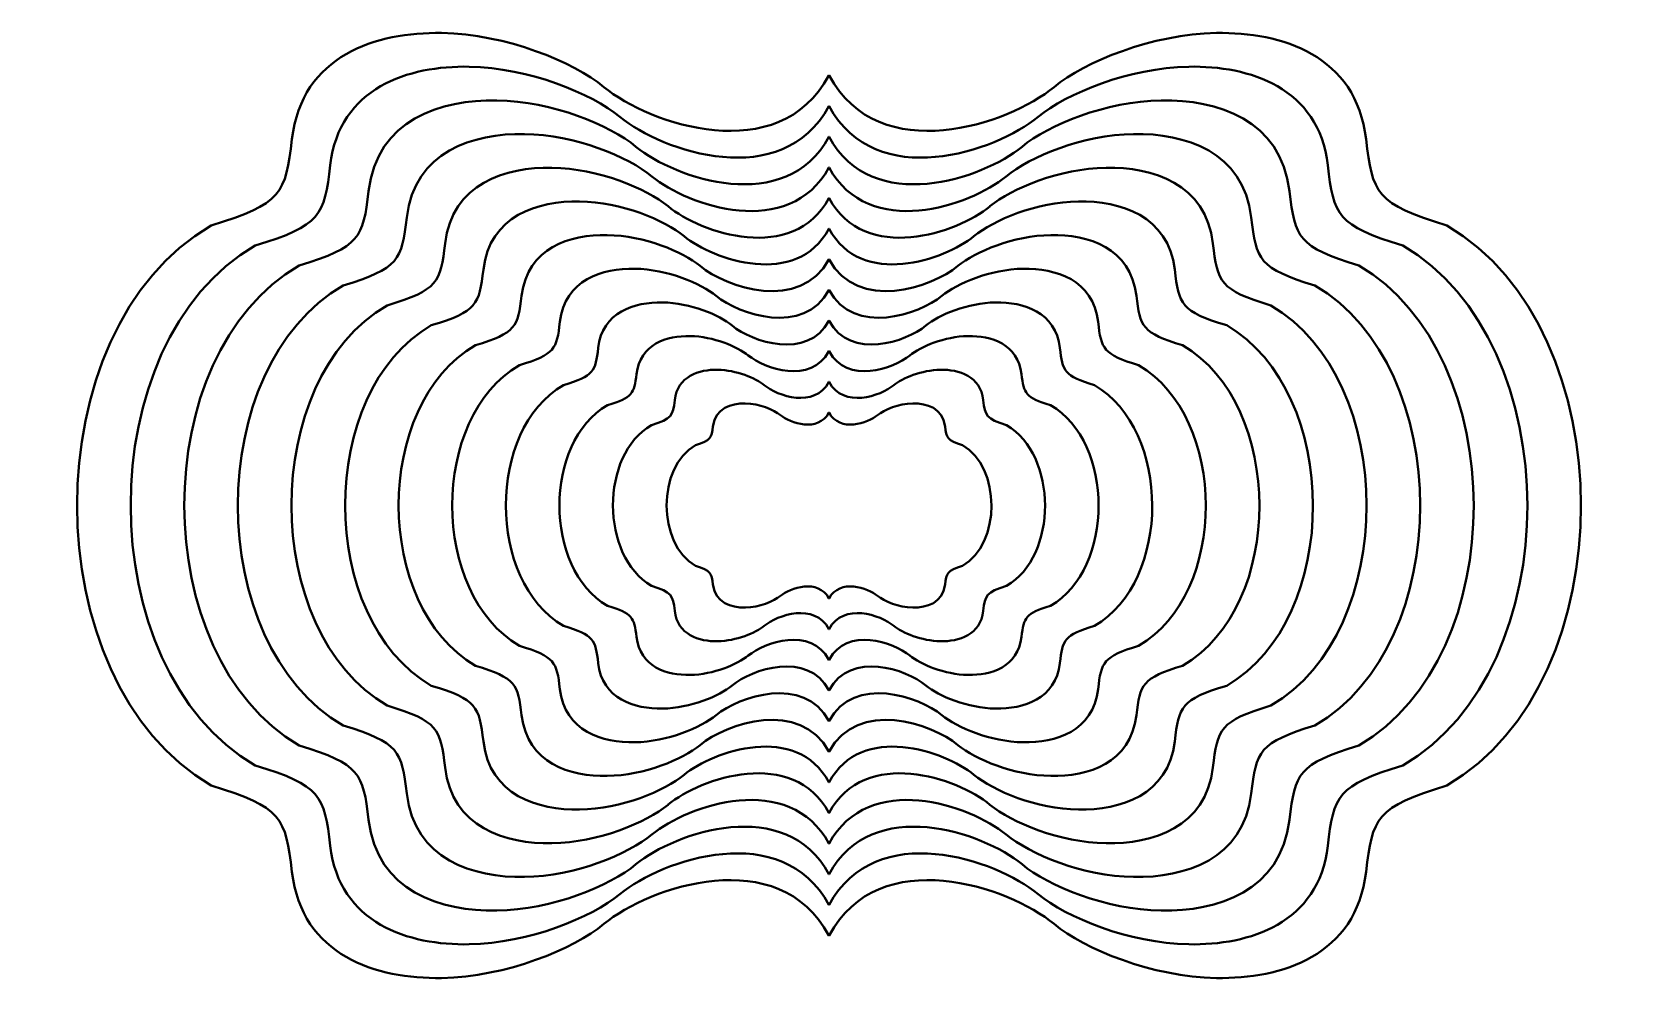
# Model space of a CAD drawing. Header units: centimetres. Extents: x -8.7 to 8.7, y -5.2 to 5.2.
import ezdxf

# ---------------------------------------------------------------- set-up
doc = ezdxf.new("R2010")
doc.units = ezdxf.units.CM
doc.header["$MEASUREMENT"] = 0
doc.layers.add('Layer 1', color=7, linetype='Continuous')

msp = doc.modelspace()

# ---------------------------------------------------------------- linework, layer by layer
at = {"layer": 'Layer 1', "color": 238}
for points, knots in [([(-4.23117, 5.16152), (-4.93917, 5.17377), (-5.75843, 4.91937), (-5.86436, 4.00284), (-5.86436, 4.00284), (-5.86436, 4.00284), (-5.86436, 4.00283), (-5.86436, 4.00283), (-5.86436, 4.00283), (-5.93266, 3.4119), (-5.97447, 3.29201), (-6.74716, 3.05797), (-6.74716, 3.05797), (-6.74716, 3.05797), (-6.74716, 3.05797), (-6.74716, 3.05797), (-6.74716, 3.05797), (-8.70467, 1.92337), (-8.69335, -1.92242), (-6.74716, -3.05821), (-6.74716, -3.05821), (-6.74715, -3.05821), (-6.74715, -3.05821), (-6.74714, -3.05822), (-6.74714, -3.05822), (-5.97446, -3.29226), (-5.93265, -3.41215), (-5.86435, -4.00309), (-5.86435, -4.00309), (-5.86435, -4.00309), (-5.86435, -4.00309), (-5.86435, -4.00309), (-5.86435, -4.00309), (-5.75842, -4.91962), (-4.93917, -5.17403), (-4.23116, -5.16177), (-4.23116, -5.16177), (-4.23115, -5.16177), (-4.23115, -5.16177), (-4.23114, -5.16177), (-4.23114, -5.16177), (-3.52314, -5.14951), (-2.79172, -4.84572), (-2.45865, -4.57139), (-2.45865, -4.57139), (-2.45865, -4.57139), (-2.45864, -4.57138), (-2.45864, -4.57138), (-2.45864, -4.57138), (-1.96144, -4.16189), (-0.55112, -3.68155), (-0.00059, -4.69691), (-0.00059, -4.69691), (-0.00059, -4.69691), (-0.00058, -4.69691), (-0.00057, -4.69691), (-0.00057, -4.69691), (-0.00041, -4.69691), (0.0008, -4.69691), (0.0008, -4.69691), (0.0008, -4.69691), (0.0008, -4.69691), (0.0008, -4.69691), (0.0008, -4.69691), (0.0008, -4.69691), (0.55133, -3.68154), (1.96167, -4.16189), (2.45886, -4.57139), (2.45886, -4.57139), (2.45886, -4.57139), (2.45886, -4.57139), (2.45886, -4.57139), (2.45886, -4.57139), (2.79193, -4.84572), (3.52336, -5.14951), (4.23137, -5.16177), (4.23137, -5.16177), (4.23138, -5.16177), (4.23138, -5.16177), (4.23139, -5.16177), (4.23139, -5.16177), (4.93939, -5.17402), (5.75864, -4.91961), (5.86456, -4.00309), (5.86456, -4.00309), (5.86456, -4.00309), (5.86456, -4.00308), (5.86456, -4.00308), (5.86456, -4.00308), (5.93286, -3.41215), (5.97467, -3.29226), (6.74736, -3.05822), (6.74736, -3.05822), (6.74737, -3.05822), (6.74737, -3.05821), (6.74738, -3.05821), (6.74738, -3.05821), (8.70465, -1.92345), (8.69376, 1.92228), (6.74736, 3.05796), (6.74736, 3.05796), (6.74735, 3.05796), (6.74735, 3.05796), (6.74734, 3.05797), (6.74734, 3.05797), (5.97466, 3.29201), (5.93285, 3.4119), (5.86455, 4.00284), (5.86455, 4.00284), (5.86455, 4.00285), (5.86455, 4.00285), (5.86455, 4.00286), (5.86455, 4.00286), (5.75861, 4.91937), (4.93936, 5.17377), (4.23136, 5.16152), (4.23136, 5.16152), (4.23136, 5.16152), (4.23136, 5.16152), (4.23136, 5.16152), (4.23136, 5.16152), (3.52336, 5.14927), (2.79192, 4.84547), (2.45885, 4.57114), (2.45885, 4.57114), (2.45885, 4.57114), (2.45884, 4.57113), (2.45884, 4.57113), (2.45884, 4.57113), (1.96164, 4.16164), (0.55132, 3.6813), (0.00079, 4.69666), (0.00079, 4.69666), (0.00079, 4.69666), (0.00078, 4.69666), (0.00077, 4.69666), (0.00077, 4.69666), (0.00061, 4.69666), (-0.0006, 4.69666), (-0.0006, 4.69666), (-0.0006, 4.69666), (-0.0006, 4.69665), (-0.00061, 4.69664), (-0.00061, 4.69664), (-0.00061, 4.69664), (-0.55115, 3.6813), (-1.96147, 4.16165), (-2.45866, 4.57114), (-2.45866, 4.57114), (-2.45867, 4.57114), (-2.45867, 4.57115), (-2.45868, 4.57115), (-2.45868, 4.57115), (-2.79176, 4.84547), (-3.52318, 5.14926), (-4.23117, 5.16151), (-4.23117, 5.16151), (-4.23117, 5.16151), (-4.23117, 5.16151), (-4.23117, 5.16151), (-4.23117, 5.16151), (-4.23117, 5.16151), (-4.23117, 5.16152), (-4.23117, 5.16152)], [0, 0, 0, 0, 0.02380952, 0.02380952, 0.02380952, 0.02380952, 0.04761905, 0.04761905, 0.04761905, 0.04761905, 0.07142857, 0.07142857, 0.07142857, 0.07142857, 0.0952381, 0.0952381, 0.0952381, 0.0952381, 0.11904762, 0.11904762, 0.11904762, 0.11904762, 0.14285714, 0.14285714, 0.14285714, 0.14285714, 0.16666667, 0.16666667, 0.16666667, 0.16666667, 0.19047619, 0.19047619, 0.19047619, 0.19047619, 0.21428571, 0.21428571, 0.21428571, 0.21428571, 0.23809524, 0.23809524, 0.23809524, 0.23809524, 0.26190476, 0.26190476, 0.26190476, 0.26190476, 0.28571429, 0.28571429, 0.28571429, 0.28571429, 0.30952381, 0.30952381, 0.30952381, 0.30952381, 0.33333333, 0.33333333, 0.33333333, 0.33333333, 0.35714286, 0.35714286, 0.35714286, 0.35714286, 0.38095238, 0.38095238, 0.38095238, 0.38095238, 0.4047619, 0.4047619, 0.4047619, 0.4047619, 0.42857143, 0.42857143, 0.42857143, 0.42857143, 0.45238095, 0.45238095, 0.45238095, 0.45238095, 0.47619048, 0.47619048, 0.47619048, 0.47619048, 0.5, 0.5, 0.5, 0.5, 0.52380952, 0.52380952, 0.52380952, 0.52380952, 0.54761905, 0.54761905, 0.54761905, 0.54761905, 0.57142857, 0.57142857, 0.57142857, 0.57142857, 0.5952381, 0.5952381, 0.5952381, 0.5952381, 0.61904762, 0.61904762, 0.61904762, 0.61904762, 0.64285714, 0.64285714, 0.64285714, 0.64285714, 0.66666667, 0.66666667, 0.66666667, 0.66666667, 0.69047619, 0.69047619, 0.69047619, 0.69047619, 0.71428571, 0.71428571, 0.71428571, 0.71428571, 0.73809524, 0.73809524, 0.73809524, 0.73809524, 0.76190476, 0.76190476, 0.76190476, 0.76190476, 0.78571429, 0.78571429, 0.78571429, 0.78571429, 0.80952381, 0.80952381, 0.80952381, 0.80952381, 0.83333333, 0.83333333, 0.83333333, 0.83333333, 0.85714286, 0.85714286, 0.85714286, 0.85714286, 0.88095238, 0.88095238, 0.88095238, 0.88095238, 0.9047619, 0.9047619, 0.9047619, 0.9047619, 0.92857143, 0.92857143, 0.92857143, 0.92857143, 0.95238095, 0.95238095, 0.95238095, 0.95238095, 1, 1, 1, 1]), ([(-4.23117, 5.16152), (-4.23117, 5.16152), (-4.23117, 5.16152), (-4.23117, 5.16152), (-4.23117, 5.16152), (-4.23117, 5.16152), (-4.23117, 5.16152), (-4.23117, 5.16152)], [0, 0, 0, 0, 0.33333333, 0.33333333, 0.33333333, 0.33333333, 1, 1, 1, 1])]:
    msp.add_open_spline(points, degree=3, knots=knots, dxfattribs=at)
at = {"layer": 'Layer 1', "lineweight": 40}
for points, knots in [([(-4.23117, 5.16152), (-4.93917, 5.17377), (-5.75843, 4.91937), (-5.86436, 4.00284), (-5.86436, 4.00284), (-5.86436, 4.00284), (-5.86436, 4.00283), (-5.86436, 4.00283), (-5.86436, 4.00283), (-5.93266, 3.4119), (-5.97447, 3.29201), (-6.74716, 3.05797), (-6.74716, 3.05797), (-6.74716, 3.05797), (-6.74716, 3.05797), (-6.74716, 3.05797), (-6.74716, 3.05797), (-8.70467, 1.92337), (-8.69335, -1.92242), (-6.74716, -3.05821), (-6.74716, -3.05821), (-6.74715, -3.05821), (-6.74715, -3.05821), (-6.74714, -3.05822), (-6.74714, -3.05822), (-5.97446, -3.29226), (-5.93265, -3.41215), (-5.86435, -4.00309), (-5.86435, -4.00309), (-5.86435, -4.00309), (-5.86435, -4.00309), (-5.86435, -4.00309), (-5.86435, -4.00309), (-5.75842, -4.91962), (-4.93917, -5.17403), (-4.23116, -5.16177), (-4.23116, -5.16177), (-4.23115, -5.16177), (-4.23115, -5.16177), (-4.23114, -5.16177), (-4.23114, -5.16177), (-3.52314, -5.14951), (-2.79172, -4.84572), (-2.45865, -4.57139), (-2.45865, -4.57139), (-2.45865, -4.57139), (-2.45864, -4.57138), (-2.45864, -4.57138), (-2.45864, -4.57138), (-1.96144, -4.16189), (-0.55112, -3.68155), (-0.00059, -4.69691), (-0.00059, -4.69691), (-0.00059, -4.69691), (-0.00058, -4.69691), (-0.00057, -4.69691), (-0.00057, -4.69691), (-0.00041, -4.69691), (0.0008, -4.69691), (0.0008, -4.69691), (0.0008, -4.69691), (0.0008, -4.69691), (0.0008, -4.69691), (0.0008, -4.69691), (0.0008, -4.69691), (0.55133, -3.68154), (1.96167, -4.16189), (2.45886, -4.57139), (2.45886, -4.57139), (2.45886, -4.57139), (2.45886, -4.57139), (2.45886, -4.57139), (2.45886, -4.57139), (2.79193, -4.84572), (3.52336, -5.14951), (4.23137, -5.16177), (4.23137, -5.16177), (4.23138, -5.16177), (4.23138, -5.16177), (4.23139, -5.16177), (4.23139, -5.16177), (4.93939, -5.17402), (5.75864, -4.91961), (5.86456, -4.00309), (5.86456, -4.00309), (5.86456, -4.00309), (5.86456, -4.00308), (5.86456, -4.00308), (5.86456, -4.00308), (5.93286, -3.41215), (5.97467, -3.29226), (6.74736, -3.05822), (6.74736, -3.05822), (6.74737, -3.05822), (6.74737, -3.05821), (6.74738, -3.05821), (6.74738, -3.05821), (8.70465, -1.92345), (8.69376, 1.92228), (6.74736, 3.05796), (6.74736, 3.05796), (6.74735, 3.05796), (6.74735, 3.05796), (6.74734, 3.05797), (6.74734, 3.05797), (5.97466, 3.29201), (5.93285, 3.4119), (5.86455, 4.00284), (5.86455, 4.00284), (5.86455, 4.00285), (5.86455, 4.00285), (5.86455, 4.00286), (5.86455, 4.00286), (5.75861, 4.91937), (4.93936, 5.17377), (4.23136, 5.16152), (4.23136, 5.16152), (4.23136, 5.16152), (4.23136, 5.16152), (4.23136, 5.16152), (4.23136, 5.16152), (3.52336, 5.14927), (2.79192, 4.84547), (2.45885, 4.57114), (2.45885, 4.57114), (2.45885, 4.57114), (2.45884, 4.57113), (2.45884, 4.57113), (2.45884, 4.57113), (1.96164, 4.16164), (0.55132, 3.6813), (0.00079, 4.69666), (0.00079, 4.69666), (0.00079, 4.69666), (0.00078, 4.69666), (0.00077, 4.69666), (0.00077, 4.69666), (0.00061, 4.69666), (-0.0006, 4.69666), (-0.0006, 4.69666), (-0.0006, 4.69666), (-0.0006, 4.69665), (-0.00061, 4.69664), (-0.00061, 4.69664), (-0.00061, 4.69664), (-0.55115, 3.6813), (-1.96147, 4.16165), (-2.45866, 4.57114), (-2.45866, 4.57114), (-2.45867, 4.57114), (-2.45867, 4.57115), (-2.45868, 4.57115), (-2.45868, 4.57115), (-2.79176, 4.84547), (-3.52318, 5.14926), (-4.23117, 5.16151), (-4.23117, 5.16151), (-4.23117, 5.16151), (-4.23117, 5.16151), (-4.23117, 5.16151)], [0, 0, 0, 0, 0.02439024, 0.02439024, 0.02439024, 0.02439024, 0.04878049, 0.04878049, 0.04878049, 0.04878049, 0.07317073, 0.07317073, 0.07317073, 0.07317073, 0.09756098, 0.09756098, 0.09756098, 0.09756098, 0.12195122, 0.12195122, 0.12195122, 0.12195122, 0.14634146, 0.14634146, 0.14634146, 0.14634146, 0.17073171, 0.17073171, 0.17073171, 0.17073171, 0.19512195, 0.19512195, 0.19512195, 0.19512195, 0.2195122, 0.2195122, 0.2195122, 0.2195122, 0.24390244, 0.24390244, 0.24390244, 0.24390244, 0.26829268, 0.26829268, 0.26829268, 0.26829268, 0.29268293, 0.29268293, 0.29268293, 0.29268293, 0.31707317, 0.31707317, 0.31707317, 0.31707317, 0.34146341, 0.34146341, 0.34146341, 0.34146341, 0.36585366, 0.36585366, 0.36585366, 0.36585366, 0.3902439, 0.3902439, 0.3902439, 0.3902439, 0.41463415, 0.41463415, 0.41463415, 0.41463415, 0.43902439, 0.43902439, 0.43902439, 0.43902439, 0.46341463, 0.46341463, 0.46341463, 0.46341463, 0.48780488, 0.48780488, 0.48780488, 0.48780488, 0.51219512, 0.51219512, 0.51219512, 0.51219512, 0.53658537, 0.53658537, 0.53658537, 0.53658537, 0.56097561, 0.56097561, 0.56097561, 0.56097561, 0.58536585, 0.58536585, 0.58536585, 0.58536585, 0.6097561, 0.6097561, 0.6097561, 0.6097561, 0.63414634, 0.63414634, 0.63414634, 0.63414634, 0.65853659, 0.65853659, 0.65853659, 0.65853659, 0.68292683, 0.68292683, 0.68292683, 0.68292683, 0.70731707, 0.70731707, 0.70731707, 0.70731707, 0.73170732, 0.73170732, 0.73170732, 0.73170732, 0.75609756, 0.75609756, 0.75609756, 0.75609756, 0.7804878, 0.7804878, 0.7804878, 0.7804878, 0.80487805, 0.80487805, 0.80487805, 0.80487805, 0.82926829, 0.82926829, 0.82926829, 0.82926829, 0.85365854, 0.85365854, 0.85365854, 0.85365854, 0.87804878, 0.87804878, 0.87804878, 0.87804878, 0.90243902, 0.90243902, 0.90243902, 0.90243902, 0.92682927, 0.92682927, 0.92682927, 0.92682927, 0.95121951, 0.95121951, 0.95121951, 0.95121951, 1, 1, 1, 1]), ([(-4.23117, 5.16152), (-4.23117, 5.16152), (-4.23117, 5.16152), (-4.23117, 5.16152), (-4.23117, 5.16152), (-4.23117, 5.16152), (-4.23117, 5.16152), (-4.23117, 5.16152)], [0, 0, 0, 0, 0.33333333, 0.33333333, 0.33333333, 0.33333333, 1, 1, 1, 1]), ([(-3.62805, 4.42578), (-4.23514, 4.43629), (-4.93762, 4.21814), (-5.02844, 3.43226), (-5.02844, 3.43226), (-5.02844, 3.43226), (-5.02844, 3.43225), (-5.02844, 3.43225), (-5.02844, 3.43225), (-5.087, 2.92555), (-5.12285, 2.82275), (-5.78541, 2.62207), (-5.78541, 2.62207), (-5.78541, 2.62207), (-5.78541, 2.62207), (-5.78541, 2.62207), (-5.78541, 2.62207), (-7.46389, 1.64919), (-7.45419, -1.64842), (-5.78541, -2.62231), (-5.78541, -2.62231), (-5.78541, -2.62231), (-5.7854, -2.62231), (-5.7854, -2.62231), (-5.7854, -2.62231), (-5.12286, -2.82299), (-5.08701, -2.92579), (-5.02844, -3.4325), (-5.02844, -3.4325), (-5.02844, -3.4325), (-5.02844, -3.4325), (-5.02844, -3.4325), (-5.02844, -3.4325), (-4.93761, -4.21838), (-4.23513, -4.43653), (-3.62805, -4.42602), (-3.62805, -4.42602), (-3.62805, -4.42602), (-3.62804, -4.42602), (-3.62804, -4.42602), (-3.62804, -4.42602), (-3.02096, -4.41551), (-2.39379, -4.15502), (-2.1082, -3.9198), (-2.1082, -3.9198), (-2.1082, -3.9198), (-2.10819, -3.91979), (-2.10819, -3.91979), (-2.10819, -3.91979), (-1.68186, -3.56867), (-0.47257, -3.1568), (-0.00051, -4.02743), (-0.00051, -4.02743), (-0.00051, -4.02743), (-0.00051, -4.02743), (-0.0005, -4.02743), (-0.0005, -4.02743), (-0.00037, -4.02743), (0.00067, -4.02743), (0.00067, -4.02743), (0.00067, -4.02743), (0.00067, -4.02743), (0.00067, -4.02743), (0.00067, -4.02743), (0.00067, -4.02743), (0.47273, -3.1568), (1.68204, -3.56868), (2.10836, -3.9198), (2.10836, -3.9198), (2.10836, -3.9198), (2.10836, -3.9198), (2.10836, -3.9198), (2.10836, -3.9198), (2.39396, -4.15502), (3.02113, -4.41551), (3.62821, -4.42602), (3.62821, -4.42602), (3.62821, -4.42602), (3.62822, -4.42602), (3.62822, -4.42602), (3.62822, -4.42602), (4.2353, -4.43653), (4.93777, -4.21838), (5.0286, -3.4325), (5.0286, -3.4325), (5.0286, -3.4325), (5.0286, -3.43249), (5.0286, -3.43249), (5.0286, -3.43249), (5.08716, -2.92579), (5.12301, -2.82299), (5.78557, -2.62231), (5.78557, -2.62231), (5.78558, -2.62231), (5.78558, -2.6223), (5.78559, -2.6223), (5.78559, -2.6223), (7.46387, -1.64929), (7.45454, 1.64827), (5.78557, 2.62207), (5.78557, 2.62207), (5.78557, 2.62207), (5.78556, 2.62207), (5.78556, 2.62207), (5.78556, 2.62207), (5.12302, 2.82275), (5.08717, 2.92555), (5.0286, 3.43226), (5.0286, 3.43226), (5.0286, 3.43227), (5.0286, 3.43227), (5.0286, 3.43228), (5.0286, 3.43228), (4.93776, 4.21815), (4.23529, 4.43629), (3.62821, 4.42579), (3.62821, 4.42579), (3.62821, 4.42579), (3.62821, 4.42579), (3.62821, 4.42579), (3.62821, 4.42579), (3.02112, 4.41528), (2.39395, 4.15479), (2.10836, 3.91957), (2.10836, 3.91957), (2.10836, 3.91957), (2.10835, 3.91956), (2.10835, 3.91956), (2.10835, 3.91956), (1.68202, 3.56843), (0.47273, 3.15657), (0.00067, 4.0272), (0.00067, 4.0272), (0.00067, 4.0272), (0.00067, 4.0272), (0.00066, 4.0272), (0.00066, 4.0272), (0.00053, 4.0272), (-0.00051, 4.0272), (-0.00051, 4.0272), (-0.00051, 4.0272), (-0.00051, 4.02719), (-0.00052, 4.02719), (-0.00052, 4.02718), (-0.00052, 4.02718), (-0.47259, 3.15657), (-1.68188, 3.56844), (-2.1082, 3.91957), (-2.1082, 3.91957), (-2.1082, 3.91957), (-2.10821, 3.91958), (-2.10821, 3.91958), (-2.10821, 3.91958), (-2.39381, 4.1548), (-3.02097, 4.41529), (-3.62805, 4.42579), (-3.62805, 4.42579), (-3.62805, 4.42579), (-3.62805, 4.42579), (-3.62805, 4.42579)], [0, 0, 0, 0, 0.02439024, 0.02439024, 0.02439024, 0.02439024, 0.04878049, 0.04878049, 0.04878049, 0.04878049, 0.07317073, 0.07317073, 0.07317073, 0.07317073, 0.09756098, 0.09756098, 0.09756098, 0.09756098, 0.12195122, 0.12195122, 0.12195122, 0.12195122, 0.14634146, 0.14634146, 0.14634146, 0.14634146, 0.17073171, 0.17073171, 0.17073171, 0.17073171, 0.19512195, 0.19512195, 0.19512195, 0.19512195, 0.2195122, 0.2195122, 0.2195122, 0.2195122, 0.24390244, 0.24390244, 0.24390244, 0.24390244, 0.26829268, 0.26829268, 0.26829268, 0.26829268, 0.29268293, 0.29268293, 0.29268293, 0.29268293, 0.31707317, 0.31707317, 0.31707317, 0.31707317, 0.34146341, 0.34146341, 0.34146341, 0.34146341, 0.36585366, 0.36585366, 0.36585366, 0.36585366, 0.3902439, 0.3902439, 0.3902439, 0.3902439, 0.41463415, 0.41463415, 0.41463415, 0.41463415, 0.43902439, 0.43902439, 0.43902439, 0.43902439, 0.46341463, 0.46341463, 0.46341463, 0.46341463, 0.48780488, 0.48780488, 0.48780488, 0.48780488, 0.51219512, 0.51219512, 0.51219512, 0.51219512, 0.53658537, 0.53658537, 0.53658537, 0.53658537, 0.56097561, 0.56097561, 0.56097561, 0.56097561, 0.58536585, 0.58536585, 0.58536585, 0.58536585, 0.6097561, 0.6097561, 0.6097561, 0.6097561, 0.63414634, 0.63414634, 0.63414634, 0.63414634, 0.65853659, 0.65853659, 0.65853659, 0.65853659, 0.68292683, 0.68292683, 0.68292683, 0.68292683, 0.70731707, 0.70731707, 0.70731707, 0.70731707, 0.73170732, 0.73170732, 0.73170732, 0.73170732, 0.75609756, 0.75609756, 0.75609756, 0.75609756, 0.7804878, 0.7804878, 0.7804878, 0.7804878, 0.80487805, 0.80487805, 0.80487805, 0.80487805, 0.82926829, 0.82926829, 0.82926829, 0.82926829, 0.85365854, 0.85365854, 0.85365854, 0.85365854, 0.87804878, 0.87804878, 0.87804878, 0.87804878, 0.90243902, 0.90243902, 0.90243902, 0.90243902, 0.92682927, 0.92682927, 0.92682927, 0.92682927, 0.95121951, 0.95121951, 0.95121951, 0.95121951, 1, 1, 1, 1]), ([(-3.62805, 4.42578), (-3.62805, 4.42578), (-3.62805, 4.42578), (-3.62805, 4.42578), (-3.62805, 4.42578), (-3.62805, 4.42578), (-3.62805, 4.42578), (-3.62805, 4.42578)], [0, 0, 0, 0, 0.33333333, 0.33333333, 0.33333333, 0.33333333, 1, 1, 1, 1]), ([(-3.32649, 4.05791), (-3.88312, 4.06754), (-4.52721, 3.86753), (-4.61049, 3.14697), (-4.61049, 3.14697), (-4.61049, 3.14697), (-4.61049, 3.14696), (-4.61049, 3.14696), (-4.61049, 3.14696), (-4.66418, 2.68238), (-4.69706, 2.58812), (-5.30454, 2.40412), (-5.30454, 2.40412), (-5.30454, 2.40412), (-5.30454, 2.40412), (-5.30455, 2.40412), (-5.30455, 2.40412), (-6.84352, 1.5121), (-6.83462, -1.51142), (-5.30454, -2.40436), (-5.30454, -2.40436), (-5.30454, -2.40436), (-5.30453, -2.40436), (-5.30453, -2.40436), (-5.30453, -2.40436), (-4.69705, -2.58836), (-4.66418, -2.68262), (-4.61049, -3.14721), (-4.61049, -3.14721), (-4.61049, -3.14721), (-4.61049, -3.14721), (-4.61049, -3.14722), (-4.61049, -3.14722), (-4.52721, -3.86778), (-3.88312, -4.06779), (-3.32649, -4.05816), (-3.32649, -4.05816), (-3.32649, -4.05816), (-3.32648, -4.05816), (-3.32648, -4.05816), (-3.32648, -4.05816), (-2.76986, -4.04852), (-2.19482, -3.80968), (-1.93296, -3.59401), (-1.93296, -3.59401), (-1.93296, -3.59401), (-1.93295, -3.59401), (-1.93295, -3.594), (-1.93295, -3.594), (-1.54206, -3.27206), (-0.43328, -2.89443), (-0.00045, -3.69269), (-0.00045, -3.69269), (-0.00045, -3.69269), (-0.00045, -3.69269), (-0.00044, -3.69269), (-0.00044, -3.69269), (-0.00033, -3.69269), (0.00063, -3.69269), (0.00063, -3.69269), (0.00063, -3.69269), (0.00063, -3.69269), (0.00063, -3.69269), (0.00063, -3.69268), (0.00063, -3.69268), (0.43346, -2.89441), (1.54225, -3.27206), (1.93313, -3.594), (1.93313, -3.594), (1.93313, -3.594), (1.93313, -3.594), (1.93313, -3.594), (1.93313, -3.594), (2.19499, -3.80967), (2.77003, -4.04851), (3.32665, -4.05815), (3.32665, -4.05815), (3.32665, -4.05815), (3.32666, -4.05815), (3.32666, -4.05815), (3.32666, -4.05815), (3.88328, -4.06778), (4.52737, -3.86777), (4.61065, -3.14721), (4.61065, -3.14721), (4.61065, -3.14721), (4.61065, -3.1472), (4.61065, -3.1472), (4.61065, -3.1472), (4.66434, -2.68262), (4.69722, -2.58836), (5.3047, -2.40436), (5.3047, -2.40436), (5.30471, -2.40436), (5.30471, -2.40435), (5.30472, -2.40435), (5.30472, -2.40435), (6.84351, -1.51222), (6.83495, 1.51126), (5.3047, 2.40413), (5.3047, 2.40413), (5.3047, 2.40413), (5.30469, 2.40413), (5.30469, 2.40413), (5.30469, 2.40413), (4.69721, 2.58813), (4.66434, 2.68239), (4.61065, 3.14698), (4.61065, 3.14698), (4.61065, 3.14699), (4.61065, 3.14699), (4.61065, 3.147), (4.61065, 3.147), (4.52736, 3.86755), (3.88328, 4.06756), (3.32665, 4.05793), (3.32665, 4.05793), (3.32665, 4.05793), (3.32665, 4.05793), (3.32665, 4.05793), (3.32665, 4.05793), (2.77002, 4.04829), (2.19498, 3.80945), (1.93313, 3.59378), (1.93313, 3.59378), (1.93313, 3.59378), (1.93312, 3.59378), (1.93312, 3.59377), (1.93312, 3.59377), (1.54223, 3.27183), (0.43345, 2.8942), (0.00062, 3.69246), (0.00062, 3.69246), (0.00062, 3.69246), (0.00062, 3.69246), (0.00061, 3.69246), (0.00061, 3.69246), (0.0005, 3.69246), (-0.00046, 3.69246), (-0.00046, 3.69246), (-0.00046, 3.69246), (-0.00046, 3.69245), (-0.00047, 3.69245), (-0.00047, 3.69244), (-0.00047, 3.69244), (-0.4333, 2.89419), (-1.54208, 3.27183), (-1.93296, 3.59377), (-1.93296, 3.59377), (-1.93296, 3.59377), (-1.93297, 3.59378), (-1.93297, 3.59378), (-1.93297, 3.59378), (-2.19483, 3.80945), (-2.76987, 4.04828), (-3.32649, 4.05792), (-3.32649, 4.05792), (-3.32649, 4.05792), (-3.32649, 4.05792), (-3.32649, 4.05792)], [0, 0, 0, 0, 0.02439024, 0.02439024, 0.02439024, 0.02439024, 0.04878049, 0.04878049, 0.04878049, 0.04878049, 0.07317073, 0.07317073, 0.07317073, 0.07317073, 0.09756098, 0.09756098, 0.09756098, 0.09756098, 0.12195122, 0.12195122, 0.12195122, 0.12195122, 0.14634146, 0.14634146, 0.14634146, 0.14634146, 0.17073171, 0.17073171, 0.17073171, 0.17073171, 0.19512195, 0.19512195, 0.19512195, 0.19512195, 0.2195122, 0.2195122, 0.2195122, 0.2195122, 0.24390244, 0.24390244, 0.24390244, 0.24390244, 0.26829268, 0.26829268, 0.26829268, 0.26829268, 0.29268293, 0.29268293, 0.29268293, 0.29268293, 0.31707317, 0.31707317, 0.31707317, 0.31707317, 0.34146341, 0.34146341, 0.34146341, 0.34146341, 0.36585366, 0.36585366, 0.36585366, 0.36585366, 0.3902439, 0.3902439, 0.3902439, 0.3902439, 0.41463415, 0.41463415, 0.41463415, 0.41463415, 0.43902439, 0.43902439, 0.43902439, 0.43902439, 0.46341463, 0.46341463, 0.46341463, 0.46341463, 0.48780488, 0.48780488, 0.48780488, 0.48780488, 0.51219512, 0.51219512, 0.51219512, 0.51219512, 0.53658537, 0.53658537, 0.53658537, 0.53658537, 0.56097561, 0.56097561, 0.56097561, 0.56097561, 0.58536585, 0.58536585, 0.58536585, 0.58536585, 0.6097561, 0.6097561, 0.6097561, 0.6097561, 0.63414634, 0.63414634, 0.63414634, 0.63414634, 0.65853659, 0.65853659, 0.65853659, 0.65853659, 0.68292683, 0.68292683, 0.68292683, 0.68292683, 0.70731707, 0.70731707, 0.70731707, 0.70731707, 0.73170732, 0.73170732, 0.73170732, 0.73170732, 0.75609756, 0.75609756, 0.75609756, 0.75609756, 0.7804878, 0.7804878, 0.7804878, 0.7804878, 0.80487805, 0.80487805, 0.80487805, 0.80487805, 0.82926829, 0.82926829, 0.82926829, 0.82926829, 0.85365854, 0.85365854, 0.85365854, 0.85365854, 0.87804878, 0.87804878, 0.87804878, 0.87804878, 0.90243902, 0.90243902, 0.90243902, 0.90243902, 0.92682927, 0.92682927, 0.92682927, 0.92682927, 0.95121951, 0.95121951, 0.95121951, 0.95121951, 1, 1, 1, 1]), ([(-3.32649, 4.05791), (-3.32649, 4.05791), (-3.32649, 4.05791), (-3.32649, 4.05791), (-3.32649, 4.05791), (-3.32649, 4.05791), (-3.32649, 4.05791), (-3.32649, 4.05791)], [0, 0, 0, 0, 0.33333333, 0.33333333, 0.33333333, 0.33333333, 1, 1, 1, 1]), ([(-3.02493, 3.69004), (-3.5311, 3.6988), (-4.1168, 3.51692), (-4.19253, 2.86167), (-4.19253, 2.86167), (-4.19253, 2.86167), (-4.19253, 2.86166), (-4.19253, 2.86166), (-4.19253, 2.86166), (-4.24136, 2.43919), (-4.27125, 2.35348), (-4.82366, 2.18616), (-4.82366, 2.18616), (-4.82366, 2.18616), (-4.82366, 2.18616), (-4.82367, 2.18616), (-4.82367, 2.18616), (-6.22313, 1.37501), (-6.21503, -1.37443), (-4.82366, -2.18642), (-4.82366, -2.18642), (-4.82366, -2.18642), (-4.82365, -2.18642), (-4.82365, -2.18642), (-4.82365, -2.18642), (-4.27124, -2.35374), (-4.24135, -2.43945), (-4.19253, -2.86193), (-4.19253, -2.86193), (-4.19253, -2.86193), (-4.19253, -2.86193), (-4.19253, -2.86194), (-4.19253, -2.86194), (-4.1168, -3.51718), (-3.5311, -3.69906), (-3.02493, -3.6903), (-3.02493, -3.6903), (-3.02493, -3.6903), (-3.02492, -3.6903), (-3.02492, -3.6903), (-3.02492, -3.6903), (-2.51876, -3.68154), (-1.99585, -3.46435), (-1.75773, -3.26823), (-1.75773, -3.26823), (-1.75773, -3.26823), (-1.75772, -3.26823), (-1.75772, -3.26822), (-1.75772, -3.26822), (-1.40226, -2.97546), (-0.394, -2.63206), (-0.00041, -3.35797), (-0.00041, -3.35797), (-0.00041, -3.35797), (-0.00041, -3.35797), (-0.0004, -3.35797), (-0.0004, -3.35797), (-0.00029, -3.35797), (0.00058, -3.35797), (0.00058, -3.35797), (0.00058, -3.35797), (0.00058, -3.35797), (0.00058, -3.35796), (0.00058, -3.35796), (0.00058, -3.35796), (0.39417, -2.63206), (1.40245, -2.97547), (1.75789, -3.26823), (1.75789, -3.26823), (1.75789, -3.26823), (1.75789, -3.26823), (1.75789, -3.26823), (1.75789, -3.26823), (1.99601, -3.46435), (2.51892, -3.68154), (3.02509, -3.6903), (3.02509, -3.6903), (3.02509, -3.6903), (3.0251, -3.6903), (3.0251, -3.6903), (3.0251, -3.6903), (3.53127, -3.69906), (4.11696, -3.51718), (4.19269, -2.86193), (4.19269, -2.86193), (4.19269, -2.86193), (4.19269, -2.86192), (4.19269, -2.86192), (4.19269, -2.86192), (4.24152, -2.43945), (4.27141, -2.35374), (4.82382, -2.18642), (4.82382, -2.18642), (4.82382, -2.18642), (4.82383, -2.18641), (4.82383, -2.18641), (4.82383, -2.18641), (6.22312, -1.37515), (6.21534, 1.37425), (4.82382, 2.18617), (4.82382, 2.18617), (4.82382, 2.18617), (4.82381, 2.18617), (4.82381, 2.18617), (4.82381, 2.18617), (4.2714, 2.35349), (4.24151, 2.43921), (4.19269, 2.86168), (4.19269, 2.86168), (4.19269, 2.86168), (4.19269, 2.86169), (4.19269, 2.86169), (4.19269, 2.86169), (4.11695, 3.51692), (3.53125, 3.6988), (3.02509, 3.69004), (3.02509, 3.69004), (3.02509, 3.69004), (3.02509, 3.69004), (3.02508, 3.69004), (3.02508, 3.69004), (2.51891, 3.68128), (1.996, 3.46409), (1.75788, 3.26797), (1.75788, 3.26797), (1.75788, 3.26797), (1.75788, 3.26797), (1.75787, 3.26796), (1.75787, 3.26796), (1.40241, 2.9752), (0.39415, 2.6318), (0.00056, 3.35771), (0.00056, 3.35771), (0.00056, 3.35771), (0.00056, 3.35771), (0.00055, 3.35771), (0.00055, 3.35771), (0.00044, 3.35771), (-0.00043, 3.35771), (-0.00043, 3.35771), (-0.00043, 3.35771), (-0.00043, 3.3577), (-0.00044, 3.3577), (-0.00044, 3.3577), (-0.00044, 3.3577), (-0.39403, 2.63181), (-1.4023, 2.97522), (-1.75775, 3.26798), (-1.75775, 3.26798), (-1.75775, 3.26798), (-1.75776, 3.26799), (-1.75776, 3.26799), (-1.75776, 3.26799), (-1.99588, 3.46411), (-2.51879, 3.68129), (-3.02495, 3.69005), (-3.02495, 3.69005), (-3.02495, 3.69005), (-3.02495, 3.69005), (-3.02495, 3.69005)], [0, 0, 0, 0, 0.02439024, 0.02439024, 0.02439024, 0.02439024, 0.04878049, 0.04878049, 0.04878049, 0.04878049, 0.07317073, 0.07317073, 0.07317073, 0.07317073, 0.09756098, 0.09756098, 0.09756098, 0.09756098, 0.12195122, 0.12195122, 0.12195122, 0.12195122, 0.14634146, 0.14634146, 0.14634146, 0.14634146, 0.17073171, 0.17073171, 0.17073171, 0.17073171, 0.19512195, 0.19512195, 0.19512195, 0.19512195, 0.2195122, 0.2195122, 0.2195122, 0.2195122, 0.24390244, 0.24390244, 0.24390244, 0.24390244, 0.26829268, 0.26829268, 0.26829268, 0.26829268, 0.29268293, 0.29268293, 0.29268293, 0.29268293, 0.31707317, 0.31707317, 0.31707317, 0.31707317, 0.34146341, 0.34146341, 0.34146341, 0.34146341, 0.36585366, 0.36585366, 0.36585366, 0.36585366, 0.3902439, 0.3902439, 0.3902439, 0.3902439, 0.41463415, 0.41463415, 0.41463415, 0.41463415, 0.43902439, 0.43902439, 0.43902439, 0.43902439, 0.46341463, 0.46341463, 0.46341463, 0.46341463, 0.48780488, 0.48780488, 0.48780488, 0.48780488, 0.51219512, 0.51219512, 0.51219512, 0.51219512, 0.53658537, 0.53658537, 0.53658537, 0.53658537, 0.56097561, 0.56097561, 0.56097561, 0.56097561, 0.58536585, 0.58536585, 0.58536585, 0.58536585, 0.6097561, 0.6097561, 0.6097561, 0.6097561, 0.63414634, 0.63414634, 0.63414634, 0.63414634, 0.65853659, 0.65853659, 0.65853659, 0.65853659, 0.68292683, 0.68292683, 0.68292683, 0.68292683, 0.70731707, 0.70731707, 0.70731707, 0.70731707, 0.73170732, 0.73170732, 0.73170732, 0.73170732, 0.75609756, 0.75609756, 0.75609756, 0.75609756, 0.7804878, 0.7804878, 0.7804878, 0.7804878, 0.80487805, 0.80487805, 0.80487805, 0.80487805, 0.82926829, 0.82926829, 0.82926829, 0.82926829, 0.85365854, 0.85365854, 0.85365854, 0.85365854, 0.87804878, 0.87804878, 0.87804878, 0.87804878, 0.90243902, 0.90243902, 0.90243902, 0.90243902, 0.92682927, 0.92682927, 0.92682927, 0.92682927, 0.95121951, 0.95121951, 0.95121951, 0.95121951, 1, 1, 1, 1]), ([(-3.02493, 3.69004), (-3.02493, 3.69004), (-3.02493, 3.69004), (-3.02493, 3.69004), (-3.02493, 3.69004), (-3.02493, 3.69004), (-3.02493, 3.69004), (-3.02493, 3.69004)], [0, 0, 0, 0, 0.33333333, 0.33333333, 0.33333333, 0.33333333, 1, 1, 1, 1]), ([(-2.72337, 3.32217), (-3.17908, 3.33006), (-3.70639, 3.16631), (-3.77457, 2.57638), (-3.77457, 2.57638), (-3.77457, 2.57638), (-3.77457, 2.57638), (-3.77457, 2.57637), (-3.77457, 2.57637), (-3.81853, 2.19602), (-3.84544, 2.11885), (-4.34279, 1.96821), (-4.34279, 1.96821), (-4.34279, 1.96821), (-4.3428, 1.96821), (-4.3428, 1.9682), (-4.3428, 1.9682), (-5.60275, 1.23791), (-5.59546, -1.23743), (-4.34279, -1.96848), (-4.34279, -1.96848), (-4.34279, -1.96848), (-4.34278, -1.96848), (-4.34278, -1.96848), (-4.34278, -1.96848), (-3.84544, -2.11912), (-3.81853, -2.19629), (-3.77457, -2.57665), (-3.77457, -2.57665), (-3.77457, -2.57665), (-3.77457, -2.57666), (-3.77457, -2.57666), (-3.77457, -2.57666), (-3.70639, -3.16658), (-3.17907, -3.33033), (-2.72337, -3.32244), (-2.72337, -3.32244), (-2.72337, -3.32244), (-2.72336, -3.32244), (-2.72336, -3.32244), (-2.72336, -3.32244), (-2.26765, -3.31455), (-1.79687, -3.11901), (-1.58249, -2.94244), (-1.58249, -2.94244), (-1.58249, -2.94244), (-1.58249, -2.94244), (-1.58248, -2.94243), (-1.58248, -2.94243), (-1.26246, -2.67886), (-0.3547, -2.36969), (-0.00035, -3.02323), (-0.00035, -3.02323), (-0.00035, -3.02323), (-0.00035, -3.02323), (-0.00034, -3.02323), (-0.00034, -3.02323), (-0.00026, -3.02323), (0.00054, -3.02323), (0.00054, -3.02323), (0.00054, -3.02323), (0.00054, -3.02323), (0.00054, -3.02322), (0.00055, -3.02322), (0.00055, -3.02322), (0.35491, -2.36969), (1.26266, -2.67886), (1.58268, -2.94244), (1.58268, -2.94244), (1.58268, -2.94244), (1.58268, -2.94244), (1.58269, -2.94245), (1.58269, -2.94245), (1.79707, -3.11902), (2.26786, -3.31455), (2.72356, -3.32244), (2.72356, -3.32244), (2.72356, -3.32244), (2.72357, -3.32244), (2.72357, -3.32244), (2.72357, -3.32244), (3.17928, -3.33033), (3.70659, -3.16657), (3.77477, -2.57665), (3.77477, -2.57665), (3.77477, -2.57665), (3.77477, -2.57664), (3.77477, -2.57664), (3.77477, -2.57664), (3.81873, -2.19629), (3.84564, -2.11912), (4.34299, -1.96848), (4.34299, -1.96848), (4.34299, -1.96848), (4.343, -1.96848), (4.343, -1.96847), (4.343, -1.96847), (5.6028, -1.23808), (5.59579, 1.23723), (4.34299, 1.96821), (4.34299, 1.96821), (4.34299, 1.96821), (4.34298, 1.96821), (4.34298, 1.96821), (4.34298, 1.96821), (3.84564, 2.11885), (3.81873, 2.19602), (3.77477, 2.57638), (3.77477, 2.57638), (3.77477, 2.57638), (3.77477, 2.57639), (3.77477, 2.57639), (3.77477, 2.57639), (3.70659, 3.16631), (3.17927, 3.33005), (2.72357, 3.32217), (2.72357, 3.32217), (2.72357, 3.32217), (2.72357, 3.32217), (2.72356, 3.32217), (2.72356, 3.32217), (2.26785, 3.31428), (1.79707, 3.11874), (1.58269, 2.94217), (1.58269, 2.94217), (1.58269, 2.94217), (1.58269, 2.94217), (1.58268, 2.94216), (1.58268, 2.94216), (1.26266, 2.67859), (0.3549, 2.36942), (0.00055, 3.02296), (0.00055, 3.02296), (0.00055, 3.02296), (0.00055, 3.02296), (0.00054, 3.02296), (0.00054, 3.02296), (0.00046, 3.02296), (-0.00034, 3.02296), (-0.00034, 3.02296), (-0.00034, 3.02296), (-0.00034, 3.02296), (-0.00034, 3.02295), (-0.00035, 3.02295), (-0.00035, 3.02295), (-0.35471, 2.36942), (-1.26246, 2.6786), (-1.58248, 2.94217), (-1.58248, 2.94217), (-1.58248, 2.94217), (-1.58249, 2.94217), (-1.58249, 2.94218), (-1.58249, 2.94218), (-1.79687, 3.11875), (-2.26766, 3.31428), (-2.72336, 3.32217), (-2.72336, 3.32217), (-2.72336, 3.32217), (-2.72336, 3.32217), (-2.72336, 3.32217)], [0, 0, 0, 0, 0.02439024, 0.02439024, 0.02439024, 0.02439024, 0.04878049, 0.04878049, 0.04878049, 0.04878049, 0.07317073, 0.07317073, 0.07317073, 0.07317073, 0.09756098, 0.09756098, 0.09756098, 0.09756098, 0.12195122, 0.12195122, 0.12195122, 0.12195122, 0.14634146, 0.14634146, 0.14634146, 0.14634146, 0.17073171, 0.17073171, 0.17073171, 0.17073171, 0.19512195, 0.19512195, 0.19512195, 0.19512195, 0.2195122, 0.2195122, 0.2195122, 0.2195122, 0.24390244, 0.24390244, 0.24390244, 0.24390244, 0.26829268, 0.26829268, 0.26829268, 0.26829268, 0.29268293, 0.29268293, 0.29268293, 0.29268293, 0.31707317, 0.31707317, 0.31707317, 0.31707317, 0.34146341, 0.34146341, 0.34146341, 0.34146341, 0.36585366, 0.36585366, 0.36585366, 0.36585366, 0.3902439, 0.3902439, 0.3902439, 0.3902439, 0.41463415, 0.41463415, 0.41463415, 0.41463415, 0.43902439, 0.43902439, 0.43902439, 0.43902439, 0.46341463, 0.46341463, 0.46341463, 0.46341463, 0.48780488, 0.48780488, 0.48780488, 0.48780488, 0.51219512, 0.51219512, 0.51219512, 0.51219512, 0.53658537, 0.53658537, 0.53658537, 0.53658537, 0.56097561, 0.56097561, 0.56097561, 0.56097561, 0.58536585, 0.58536585, 0.58536585, 0.58536585, 0.6097561, 0.6097561, 0.6097561, 0.6097561, 0.63414634, 0.63414634, 0.63414634, 0.63414634, 0.65853659, 0.65853659, 0.65853659, 0.65853659, 0.68292683, 0.68292683, 0.68292683, 0.68292683, 0.70731707, 0.70731707, 0.70731707, 0.70731707, 0.73170732, 0.73170732, 0.73170732, 0.73170732, 0.75609756, 0.75609756, 0.75609756, 0.75609756, 0.7804878, 0.7804878, 0.7804878, 0.7804878, 0.80487805, 0.80487805, 0.80487805, 0.80487805, 0.82926829, 0.82926829, 0.82926829, 0.82926829, 0.85365854, 0.85365854, 0.85365854, 0.85365854, 0.87804878, 0.87804878, 0.87804878, 0.87804878, 0.90243902, 0.90243902, 0.90243902, 0.90243902, 0.92682927, 0.92682927, 0.92682927, 0.92682927, 0.95121951, 0.95121951, 0.95121951, 0.95121951, 1, 1, 1, 1]), ([(-2.72337, 3.32217), (-2.72337, 3.32217), (-2.72337, 3.32217), (-2.72337, 3.32217), (-2.72337, 3.32217), (-2.72337, 3.32217), (-2.72337, 3.32217), (-2.72337, 3.32217)], [0, 0, 0, 0, 0.33333333, 0.33333333, 0.33333333, 0.33333333, 1, 1, 1, 1]), ([(-2.12025, 2.58643), (-2.47504, 2.59257), (-2.88558, 2.46508), (-2.93866, 2.0058), (-2.93866, 2.0058), (-2.93866, 2.0058), (-2.93866, 2.0058), (-2.93866, 2.00579), (-2.93866, 2.00579), (-2.97288, 1.70967), (-2.99384, 1.64959), (-3.38104, 1.53231), (-3.38104, 1.53231), (-3.38104, 1.53231), (-3.38105, 1.53231), (-3.38105, 1.5323), (-3.38105, 1.5323), (-4.36197, 0.96373), (-4.35629, -0.96343), (-3.38104, -1.53259), (-3.38104, -1.53259), (-3.38104, -1.53259), (-3.38104, -1.53259), (-3.38103, -1.53259), (-3.38103, -1.53259), (-2.99383, -1.64987), (-2.97288, -1.70995), (-2.93865, -2.00608), (-2.93865, -2.00608), (-2.93865, -2.00608), (-2.93865, -2.00609), (-2.93865, -2.00609), (-2.93865, -2.00609), (-2.88556, -2.46536), (-2.47503, -2.59285), (-2.12024, -2.58671), (-2.12024, -2.58671), (-2.12024, -2.58671), (-2.12024, -2.58671), (-2.12023, -2.58671), (-2.12023, -2.58671), (-1.76544, -2.58057), (-1.39892, -2.42833), (-1.23201, -2.29087), (-1.23201, -2.29087), (-1.23201, -2.29087), (-1.23201, -2.29087), (-1.23201, -2.29087), (-1.23201, -2.29087), (-0.98286, -2.08567), (-0.27613, -1.84496), (-0.00025, -2.35377), (-0.00025, -2.35377), (-0.00025, -2.35377), (-0.00025, -2.35377), (-0.00024, -2.35377), (-0.00024, -2.35377), (-0.00019, -2.35377), (0.00045, -2.35377), (0.00045, -2.35377), (0.00045, -2.35377), (0.00045, -2.35377), (0.00045, -2.35376), (0.00046, -2.35376), (0.00046, -2.35376), (0.27634, -1.84496), (0.98307, -2.08567), (1.23222, -2.29087), (1.23222, -2.29087), (1.23222, -2.29087), (1.23223, -2.29087), (1.23223, -2.29088), (1.23223, -2.29088), (1.39914, -2.42835), (1.76566, -2.58058), (2.12045, -2.58672), (2.12045, -2.58672), (2.12045, -2.58672), (2.12045, -2.58672), (2.12046, -2.58672), (2.12046, -2.58672), (2.47525, -2.59286), (2.88578, -2.46537), (2.93886, -2.00609), (2.93886, -2.00609), (2.93886, -2.00609), (2.93886, -2.00609), (2.93886, -2.00608), (2.93886, -2.00608), (2.97308, -1.70996), (2.99404, -1.64988), (3.38124, -1.5326), (3.38124, -1.5326), (3.38124, -1.5326), (3.38125, -1.5326), (3.38125, -1.5326), (3.38125, -1.5326), (4.36206, -0.96396), (4.35661, 0.96318), (3.38124, 1.53229), (3.38124, 1.53229), (3.38124, 1.53229), (3.38124, 1.53229), (3.38123, 1.53229), (3.38123, 1.53229), (2.99403, 1.64957), (2.97308, 1.70965), (2.93885, 2.00578), (2.93885, 2.00578), (2.93885, 2.00578), (2.93885, 2.00579), (2.93885, 2.00579), (2.93885, 2.00579), (2.88577, 2.46507), (2.47523, 2.59255), (2.12044, 2.58641), (2.12044, 2.58641), (2.12044, 2.58641), (2.12043, 2.58641), (2.12043, 2.58641), (2.12043, 2.58641), (1.76564, 2.58027), (1.39912, 2.42803), (1.23221, 2.29057), (1.23221, 2.29057), (1.23221, 2.29057), (1.23221, 2.29057), (1.23221, 2.29057), (1.23221, 2.29057), (0.98306, 2.08537), (0.27633, 1.84466), (0.00045, 2.35347), (0.00045, 2.35347), (0.00045, 2.35347), (0.00045, 2.35347), (0.00044, 2.35347), (0.00044, 2.35347), (0.00039, 2.35347), (-0.00025, 2.35347), (-0.00025, 2.35347), (-0.00025, 2.35347), (-0.00025, 2.35347), (-0.00025, 2.35346), (-0.00025, 2.35346), (-0.00025, 2.35346), (-0.27613, 1.84466), (-0.98286, 2.08536), (-1.23201, 2.29057), (-1.23201, 2.29057), (-1.23201, 2.29057), (-1.23201, 2.29057), (-1.23202, 2.29057), (-1.23202, 2.29057), (-1.39893, 2.42804), (-1.76545, 2.58027), (-2.12024, 2.58641), (-2.12024, 2.58641), (-2.12024, 2.58641), (-2.12024, 2.58641), (-2.12024, 2.58641)], [0, 0, 0, 0, 0.02439024, 0.02439024, 0.02439024, 0.02439024, 0.04878049, 0.04878049, 0.04878049, 0.04878049, 0.07317073, 0.07317073, 0.07317073, 0.07317073, 0.09756098, 0.09756098, 0.09756098, 0.09756098, 0.12195122, 0.12195122, 0.12195122, 0.12195122, 0.14634146, 0.14634146, 0.14634146, 0.14634146, 0.17073171, 0.17073171, 0.17073171, 0.17073171, 0.19512195, 0.19512195, 0.19512195, 0.19512195, 0.2195122, 0.2195122, 0.2195122, 0.2195122, 0.24390244, 0.24390244, 0.24390244, 0.24390244, 0.26829268, 0.26829268, 0.26829268, 0.26829268, 0.29268293, 0.29268293, 0.29268293, 0.29268293, 0.31707317, 0.31707317, 0.31707317, 0.31707317, 0.34146341, 0.34146341, 0.34146341, 0.34146341, 0.36585366, 0.36585366, 0.36585366, 0.36585366, 0.3902439, 0.3902439, 0.3902439, 0.3902439, 0.41463415, 0.41463415, 0.41463415, 0.41463415, 0.43902439, 0.43902439, 0.43902439, 0.43902439, 0.46341463, 0.46341463, 0.46341463, 0.46341463, 0.48780488, 0.48780488, 0.48780488, 0.48780488, 0.51219512, 0.51219512, 0.51219512, 0.51219512, 0.53658537, 0.53658537, 0.53658537, 0.53658537, 0.56097561, 0.56097561, 0.56097561, 0.56097561, 0.58536585, 0.58536585, 0.58536585, 0.58536585, 0.6097561, 0.6097561, 0.6097561, 0.6097561, 0.63414634, 0.63414634, 0.63414634, 0.63414634, 0.65853659, 0.65853659, 0.65853659, 0.65853659, 0.68292683, 0.68292683, 0.68292683, 0.68292683, 0.70731707, 0.70731707, 0.70731707, 0.70731707, 0.73170732, 0.73170732, 0.73170732, 0.73170732, 0.75609756, 0.75609756, 0.75609756, 0.75609756, 0.7804878, 0.7804878, 0.7804878, 0.7804878, 0.80487805, 0.80487805, 0.80487805, 0.80487805, 0.82926829, 0.82926829, 0.82926829, 0.82926829, 0.85365854, 0.85365854, 0.85365854, 0.85365854, 0.87804878, 0.87804878, 0.87804878, 0.87804878, 0.90243902, 0.90243902, 0.90243902, 0.90243902, 0.92682927, 0.92682927, 0.92682927, 0.92682927, 0.95121951, 0.95121951, 0.95121951, 0.95121951, 1, 1, 1, 1]), ([(-2.12025, 2.58643), (-2.12025, 2.58643), (-2.12025, 2.58643), (-2.12025, 2.58643), (-2.12025, 2.58643), (-2.12025, 2.58643), (-2.12025, 2.58643), (-2.12025, 2.58643)], [0, 0, 0, 0, 0.33333333, 0.33333333, 0.33333333, 0.33333333, 1, 1, 1, 1]), ([(-1.81869, 2.21856), (-2.12302, 2.22383), (-2.47517, 2.11447), (-2.5207, 1.72051), (-2.5207, 1.72051), (-2.5207, 1.72051), (-2.5207, 1.72051), (-2.5207, 1.72051), (-2.5207, 1.72051), (-2.55006, 1.4665), (-2.56803, 1.41497), (-2.90017, 1.31437), (-2.90017, 1.31437), (-2.90017, 1.31437), (-2.90018, 1.31436), (-2.90018, 1.31436), (-2.90018, 1.31436), (-3.74159, 0.82665), (-3.73672, -0.82642), (-2.90017, -1.31463), (-2.90017, -1.31463), (-2.90017, -1.31463), (-2.90017, -1.31463), (-2.90016, -1.31463), (-2.90016, -1.31463), (-2.56803, -1.41523), (-2.55005, -1.46677), (-2.5207, -1.72078), (-2.5207, -1.72078), (-2.5207, -1.72078), (-2.5207, -1.72079), (-2.5207, -1.72079), (-2.5207, -1.72079), (-2.47516, -2.11474), (-2.12301, -2.22409), (-1.81869, -2.21883), (-1.81869, -2.21883), (-1.81869, -2.21883), (-1.81869, -2.21883), (-1.81869, -2.21883), (-1.81869, -2.21883), (-1.51436, -2.21356), (-1.19996, -2.08298), (-1.0568, -1.96506), (-1.0568, -1.96506), (-1.0568, -1.96506), (-1.0568, -1.96506), (-1.0568, -1.96506), (-1.0568, -1.96506), (-0.84309, -1.78904), (-0.23687, -1.58257), (-0.00023, -2.01902), (-0.00023, -2.01902), (-0.00023, -2.01902), (-0.00023, -2.01902), (-0.00023, -2.01902), (-0.00023, -2.01902), (-0.00018, -2.01902), (0.00036, -2.01902), (0.00036, -2.01902), (0.00036, -2.01902), (0.00036, -2.01902), (0.00037, -2.01901), (0.00037, -2.01901), (0.00037, -2.01901), (0.23702, -1.58258), (0.84323, -1.78905), (1.05694, -1.96507), (1.05694, -1.96507), (1.05694, -1.96507), (1.05695, -1.96508), (1.05695, -1.96508), (1.05695, -1.96508), (1.20012, -2.08299), (1.51452, -2.21357), (1.81884, -2.21884), (1.81884, -2.21884), (1.81884, -2.21884), (1.81884, -2.21884), (1.81884, -2.21884), (1.81884, -2.21884), (2.12317, -2.22411), (2.47532, -2.11475), (2.52085, -1.72079), (2.52085, -1.72079), (2.52085, -1.72079), (2.52085, -1.72079), (2.52085, -1.72079), (2.52085, -1.72079), (2.55021, -1.46678), (2.56818, -1.41525), (2.90032, -1.31465), (2.90032, -1.31465), (2.90032, -1.31465), (2.90032, -1.31465), (2.90033, -1.31465), (2.90033, -1.31465), (3.74165, -0.82689), (3.73697, 0.82618), (2.90032, 1.31434), (2.90032, 1.31434), (2.90032, 1.31434), (2.90032, 1.31434), (2.90032, 1.31434), (2.90032, 1.31434), (2.56819, 1.41494), (2.55021, 1.46648), (2.52086, 1.72049), (2.52086, 1.72049), (2.52086, 1.72049), (2.52086, 1.72049), (2.52086, 1.7205), (2.52086, 1.7205), (2.47533, 2.11446), (2.12318, 2.22381), (1.81885, 2.21854), (1.81885, 2.21854), (1.81885, 2.21854), (1.81884, 2.21854), (1.81884, 2.21854), (1.81884, 2.21854), (1.51451, 2.21327), (1.20012, 2.08269), (1.05695, 1.96477), (1.05695, 1.96477), (1.05695, 1.96477), (1.05695, 1.96477), (1.05695, 1.96477), (1.05695, 1.96477), (0.84324, 1.78875), (0.23702, 1.58228), (0.00038, 2.01873), (0.00038, 2.01873), (0.00038, 2.01873), (0.00038, 2.01873), (0.00038, 2.01873), (0.00038, 2.01873), (0.00033, 2.01873), (-0.00021, 2.01873), (-0.00021, 2.01873), (-0.00021, 2.01873), (-0.00021, 2.01873), (-0.00021, 2.01873), (-0.00021, 2.01872), (-0.00021, 2.01872), (-0.23686, 1.58228), (-0.84307, 1.78875), (-1.05678, 1.96477), (-1.05678, 1.96477), (-1.05678, 1.96477), (-1.05678, 1.96477), (-1.05678, 1.96477), (-1.05678, 1.96477), (-1.19995, 2.08269), (-1.51435, 2.21327), (-1.81867, 2.21854), (-1.81867, 2.21854), (-1.81867, 2.21854), (-1.81867, 2.21854), (-1.81867, 2.21854)], [0, 0, 0, 0, 0.02439024, 0.02439024, 0.02439024, 0.02439024, 0.04878049, 0.04878049, 0.04878049, 0.04878049, 0.07317073, 0.07317073, 0.07317073, 0.07317073, 0.09756098, 0.09756098, 0.09756098, 0.09756098, 0.12195122, 0.12195122, 0.12195122, 0.12195122, 0.14634146, 0.14634146, 0.14634146, 0.14634146, 0.17073171, 0.17073171, 0.17073171, 0.17073171, 0.19512195, 0.19512195, 0.19512195, 0.19512195, 0.2195122, 0.2195122, 0.2195122, 0.2195122, 0.24390244, 0.24390244, 0.24390244, 0.24390244, 0.26829268, 0.26829268, 0.26829268, 0.26829268, 0.29268293, 0.29268293, 0.29268293, 0.29268293, 0.31707317, 0.31707317, 0.31707317, 0.31707317, 0.34146341, 0.34146341, 0.34146341, 0.34146341, 0.36585366, 0.36585366, 0.36585366, 0.36585366, 0.3902439, 0.3902439, 0.3902439, 0.3902439, 0.41463415, 0.41463415, 0.41463415, 0.41463415, 0.43902439, 0.43902439, 0.43902439, 0.43902439, 0.46341463, 0.46341463, 0.46341463, 0.46341463, 0.48780488, 0.48780488, 0.48780488, 0.48780488, 0.51219512, 0.51219512, 0.51219512, 0.51219512, 0.53658537, 0.53658537, 0.53658537, 0.53658537, 0.56097561, 0.56097561, 0.56097561, 0.56097561, 0.58536585, 0.58536585, 0.58536585, 0.58536585, 0.6097561, 0.6097561, 0.6097561, 0.6097561, 0.63414634, 0.63414634, 0.63414634, 0.63414634, 0.65853659, 0.65853659, 0.65853659, 0.65853659, 0.68292683, 0.68292683, 0.68292683, 0.68292683, 0.70731707, 0.70731707, 0.70731707, 0.70731707, 0.73170732, 0.73170732, 0.73170732, 0.73170732, 0.75609756, 0.75609756, 0.75609756, 0.75609756, 0.7804878, 0.7804878, 0.7804878, 0.7804878, 0.80487805, 0.80487805, 0.80487805, 0.80487805, 0.82926829, 0.82926829, 0.82926829, 0.82926829, 0.85365854, 0.85365854, 0.85365854, 0.85365854, 0.87804878, 0.87804878, 0.87804878, 0.87804878, 0.90243902, 0.90243902, 0.90243902, 0.90243902, 0.92682927, 0.92682927, 0.92682927, 0.92682927, 0.95121951, 0.95121951, 0.95121951, 0.95121951, 1, 1, 1, 1]), ([(-1.81869, 2.21856), (-1.81869, 2.21856), (-1.81869, 2.21856), (-1.81869, 2.21856), (-1.81869, 2.21856), (-1.81869, 2.21856), (-1.81869, 2.21856), (-1.81869, 2.21856)], [0, 0, 0, 0, 0.33333333, 0.33333333, 0.33333333, 0.33333333, 1, 1, 1, 1]), ([(-1.51713, 1.85069), (-1.771, 1.85508), (-2.06477, 1.76386), (-2.10275, 1.43522), (-2.10275, 1.43522), (-2.10275, 1.43522), (-2.10275, 1.43522), (-2.10275, 1.43522), (-2.10275, 1.43522), (-2.12724, 1.22333), (-2.14223, 1.18034), (-2.4193, 1.09642), (-2.4193, 1.09642), (-2.41931, 1.09642), (-2.41931, 1.09641), (-2.41932, 1.09641), (-2.41932, 1.09641), (-3.12121, 0.68956), (-3.11715, -0.68942), (-2.4193, -1.09668), (-2.4193, -1.09668), (-2.4193, -1.09668), (-2.4193, -1.09668), (-2.4193, -1.09668), (-2.4193, -1.09668), (-2.14223, -1.1806), (-2.12724, -1.22359), (-2.10275, -1.43549), (-2.10275, -1.43549), (-2.10275, -1.4355), (-2.10275, -1.4355), (-2.10275, -1.4355), (-2.10275, -1.4355), (-2.06476, -1.76413), (-1.771, -1.85535), (-1.51713, -1.85096), (-1.51713, -1.85096), (-1.51713, -1.85096), (-1.51713, -1.85096), (-1.51713, -1.85096), (-1.51713, -1.85096), (-1.26326, -1.84656), (-1.00099, -1.73763), (-0.88156, -1.63927), (-0.88156, -1.63927), (-0.88156, -1.63927), (-0.88156, -1.63927), (-0.88156, -1.63927), (-0.88156, -1.63927), (-0.70328, -1.49244), (-0.19758, -1.3202), (-0.00017, -1.68428), (-0.00017, -1.68428), (-0.00017, -1.68428), (-0.00017, -1.68428), (-0.00017, -1.68428), (-0.00017, -1.68428), (-0.00014, -1.68428), (0.00032, -1.68428), (0.00032, -1.68428), (0.00032, -1.68428), (0.00032, -1.68427), (0.00033, -1.68427), (0.00033, -1.68426), (0.00033, -1.68426), (0.19774, -1.3202), (0.70344, -1.49243), (0.88171, -1.63927), (0.88171, -1.63927), (0.88171, -1.63927), (0.88172, -1.63928), (0.88172, -1.63928), (0.88172, -1.63928), (1.00116, -1.73764), (1.26342, -1.84657), (1.51728, -1.85096), (1.51728, -1.85096), (1.51728, -1.85096), (1.51728, -1.85096), (1.51728, -1.85096), (1.51728, -1.85096), (1.77115, -1.85535), (2.06491, -1.76413), (2.10289, -1.43549), (2.10289, -1.43549), (2.10289, -1.43549), (2.10289, -1.43549), (2.10289, -1.43549), (2.10289, -1.43549), (2.12738, -1.2236), (2.14237, -1.18061), (2.41944, -1.09669), (2.41944, -1.09669), (2.41944, -1.09669), (2.41944, -1.09669), (2.41944, -1.09669), (2.41944, -1.09669), (3.12127, -0.6898), (3.11737, 0.68918), (2.41944, 1.0964), (2.41944, 1.0964), (2.41944, 1.0964), (2.41944, 1.0964), (2.41944, 1.0964), (2.41944, 1.0964), (2.14237, 1.18032), (2.12738, 1.22331), (2.10289, 1.43521), (2.10289, 1.43521), (2.10289, 1.43521), (2.10289, 1.43521), (2.10289, 1.43521), (2.10289, 1.43521), (2.06491, 1.76385), (1.77114, 1.85507), (1.51727, 1.85068), (1.51727, 1.85068), (1.51727, 1.85068), (1.51726, 1.85068), (1.51726, 1.85068), (1.51726, 1.85068), (1.26339, 1.84628), (1.00113, 1.73735), (0.8817, 1.63899), (0.8817, 1.63899), (0.8817, 1.63899), (0.8817, 1.63899), (0.8817, 1.63899), (0.8817, 1.63899), (0.70342, 1.49216), (0.19771, 1.31992), (0.00031, 1.684), (0.00031, 1.684), (0.00031, 1.684), (0.00031, 1.684), (0.00031, 1.684), (0.00031, 1.684), (0.00028, 1.684), (-0.00018, 1.684), (-0.00018, 1.684), (-0.00018, 1.684), (-0.00018, 1.684), (-0.00018, 1.684), (-0.00018, 1.684), (-0.00018, 1.684), (-0.19759, 1.31992), (-0.70329, 1.49216), (-0.88157, 1.63899), (-0.88157, 1.63899), (-0.88157, 1.63899), (-0.88157, 1.63899), (-0.88157, 1.63899), (-0.88157, 1.63899), (-1.001, 1.73735), (-1.26327, 1.84629), (-1.51714, 1.85068), (-1.51714, 1.85068), (-1.51714, 1.85068), (-1.51714, 1.85068), (-1.51714, 1.85068)], [0, 0, 0, 0, 0.02439024, 0.02439024, 0.02439024, 0.02439024, 0.04878049, 0.04878049, 0.04878049, 0.04878049, 0.07317073, 0.07317073, 0.07317073, 0.07317073, 0.09756098, 0.09756098, 0.09756098, 0.09756098, 0.12195122, 0.12195122, 0.12195122, 0.12195122, 0.14634146, 0.14634146, 0.14634146, 0.14634146, 0.17073171, 0.17073171, 0.17073171, 0.17073171, 0.19512195, 0.19512195, 0.19512195, 0.19512195, 0.2195122, 0.2195122, 0.2195122, 0.2195122, 0.24390244, 0.24390244, 0.24390244, 0.24390244, 0.26829268, 0.26829268, 0.26829268, 0.26829268, 0.29268293, 0.29268293, 0.29268293, 0.29268293, 0.31707317, 0.31707317, 0.31707317, 0.31707317, 0.34146341, 0.34146341, 0.34146341, 0.34146341, 0.36585366, 0.36585366, 0.36585366, 0.36585366, 0.3902439, 0.3902439, 0.3902439, 0.3902439, 0.41463415, 0.41463415, 0.41463415, 0.41463415, 0.43902439, 0.43902439, 0.43902439, 0.43902439, 0.46341463, 0.46341463, 0.46341463, 0.46341463, 0.48780488, 0.48780488, 0.48780488, 0.48780488, 0.51219512, 0.51219512, 0.51219512, 0.51219512, 0.53658537, 0.53658537, 0.53658537, 0.53658537, 0.56097561, 0.56097561, 0.56097561, 0.56097561, 0.58536585, 0.58536585, 0.58536585, 0.58536585, 0.6097561, 0.6097561, 0.6097561, 0.6097561, 0.63414634, 0.63414634, 0.63414634, 0.63414634, 0.65853659, 0.65853659, 0.65853659, 0.65853659, 0.68292683, 0.68292683, 0.68292683, 0.68292683, 0.70731707, 0.70731707, 0.70731707, 0.70731707, 0.73170732, 0.73170732, 0.73170732, 0.73170732, 0.75609756, 0.75609756, 0.75609756, 0.75609756, 0.7804878, 0.7804878, 0.7804878, 0.7804878, 0.80487805, 0.80487805, 0.80487805, 0.80487805, 0.82926829, 0.82926829, 0.82926829, 0.82926829, 0.85365854, 0.85365854, 0.85365854, 0.85365854, 0.87804878, 0.87804878, 0.87804878, 0.87804878, 0.90243902, 0.90243902, 0.90243902, 0.90243902, 0.92682927, 0.92682927, 0.92682927, 0.92682927, 0.95121951, 0.95121951, 0.95121951, 0.95121951, 1, 1, 1, 1]), ([(-1.51713, 1.85069), (-1.51713, 1.85069), (-1.51713, 1.85069), (-1.51713, 1.85069), (-1.51713, 1.85069), (-1.51713, 1.85069), (-1.51713, 1.85069), (-1.51713, 1.85069)], [0, 0, 0, 0, 0.33333333, 0.33333333, 0.33333333, 0.33333333, 1, 1, 1, 1]), ([(-0.91401, 1.11496), (-1.06696, 1.11761), (-1.24395, 1.06265), (-1.26683, 0.86465), (-1.26683, 0.86465), (-1.26683, 0.86465), (-1.26683, 0.86465), (-1.26683, 0.86465), (-1.26683, 0.86465), (-1.28158, 0.73699), (-1.29062, 0.71109), (-1.45755, 0.66053), (-1.45755, 0.66053), (-1.45756, 0.66053), (-1.45756, 0.66052), (-1.45757, 0.66052), (-1.45757, 0.66052), (-1.88044, 0.41539), (-1.87799, -0.4154), (-1.45755, -0.66077), (-1.45755, -0.66077), (-1.45755, -0.66077), (-1.45755, -0.66077), (-1.45755, -0.66077), (-1.45755, -0.66077), (-1.29062, -0.71133), (-1.28159, -0.73723), (-1.26683, -0.86489), (-1.26683, -0.86489), (-1.26683, -0.8649), (-1.26683, -0.8649), (-1.26683, -0.86491), (-1.26683, -0.86491), (-1.24394, -1.0629), (-1.06696, -1.11785), (-0.91401, -1.11521), (-0.91401, -1.11521), (-0.91401, -1.11521), (-0.91401, -1.11521), (-0.91401, -1.11521), (-0.91401, -1.11521), (-0.76106, -1.11256), (-0.60304, -1.04693), (-0.53109, -0.98767), (-0.53109, -0.98767), (-0.53109, -0.98767), (-0.53109, -0.98767), (-0.53109, -0.98767), (-0.53109, -0.98767), (-0.42368, -0.89921), (-0.119, -0.79543), (-0.00007, -1.01479), (-0.00007, -1.01479), (-0.00007, -1.01479), (-0.00007, -1.01479), (-0.00007, -1.01479), (-0.00007, -1.01479), (-0.00007, -1.01479), (0.00023, -1.01479), (0.00023, -1.01479), (0.00023, -1.01479), (0.00023, -1.01478), (0.00024, -1.01478), (0.00024, -1.01477), (0.00024, -1.01477), (0.11918, -0.79544), (0.42385, -0.89921), (0.53125, -0.98767), (0.53125, -0.98767), (0.53125, -0.98767), (0.53126, -0.98768), (0.53126, -0.98768), (0.53126, -0.98768), (0.60322, -1.04694), (0.76122, -1.11256), (0.91417, -1.11521), (0.91417, -1.11521), (0.91417, -1.11521), (0.91417, -1.11521), (0.91417, -1.11521), (0.91417, -1.11521), (1.06712, -1.11786), (1.24411, -1.0629), (1.26699, -0.8649), (1.26699, -0.8649), (1.26699, -0.8649), (1.26699, -0.8649), (1.26699, -0.8649), (1.26699, -0.8649), (1.28174, -0.73724), (1.29078, -0.71134), (1.45771, -0.66078), (1.45771, -0.66078), (1.45771, -0.66078), (1.45771, -0.66078), (1.45771, -0.66078), (1.45771, -0.66078), (1.88055, -0.41564), (1.8782, 0.41517), (1.45771, 0.66052), (1.45771, 0.66052), (1.45771, 0.66052), (1.45771, 0.66052), (1.45771, 0.66052), (1.45771, 0.66052), (1.29078, 0.71108), (1.28175, 0.73698), (1.26699, 0.86464), (1.26699, 0.86464), (1.26699, 0.86464), (1.26699, 0.86464), (1.26699, 0.86464), (1.26699, 0.86464), (1.24411, 1.06264), (1.06712, 1.1176), (0.91417, 1.11495), (0.91417, 1.11495), (0.91417, 1.11495), (0.91416, 1.11495), (0.91416, 1.11495), (0.91416, 1.11495), (0.76121, 1.1123), (0.60321, 1.04667), (0.53125, 0.98741), (0.53125, 0.98741), (0.53125, 0.98741), (0.53125, 0.98741), (0.53125, 0.98741), (0.53125, 0.98741), (0.42384, 0.89894), (0.11916, 0.79517), (0.00023, 1.01453), (0.00023, 1.01453), (0.00023, 1.01453), (0.00023, 1.01453), (0.00023, 1.01453), (0.00023, 1.01453), (0.00023, 1.01453), (-0.00007, 1.01453), (-0.00007, 1.01453), (-0.00007, 1.01453), (-0.00007, 1.01453), (-0.00007, 1.01453), (-0.00007, 1.01453), (-0.00007, 1.01453), (-0.119, 0.79518), (-0.42368, 0.89895), (-0.53109, 0.98741), (-0.53109, 0.98741), (-0.53109, 0.98741), (-0.53109, 0.98741), (-0.53109, 0.98741), (-0.53109, 0.98741), (-0.60304, 1.04667), (-0.76106, 1.1123), (-0.91401, 1.11495), (-0.91401, 1.11495), (-0.91401, 1.11495), (-0.91401, 1.11495), (-0.91401, 1.11495)], [0, 0, 0, 0, 0.02439024, 0.02439024, 0.02439024, 0.02439024, 0.04878049, 0.04878049, 0.04878049, 0.04878049, 0.07317073, 0.07317073, 0.07317073, 0.07317073, 0.09756098, 0.09756098, 0.09756098, 0.09756098, 0.12195122, 0.12195122, 0.12195122, 0.12195122, 0.14634146, 0.14634146, 0.14634146, 0.14634146, 0.17073171, 0.17073171, 0.17073171, 0.17073171, 0.19512195, 0.19512195, 0.19512195, 0.19512195, 0.2195122, 0.2195122, 0.2195122, 0.2195122, 0.24390244, 0.24390244, 0.24390244, 0.24390244, 0.26829268, 0.26829268, 0.26829268, 0.26829268, 0.29268293, 0.29268293, 0.29268293, 0.29268293, 0.31707317, 0.31707317, 0.31707317, 0.31707317, 0.34146341, 0.34146341, 0.34146341, 0.34146341, 0.36585366, 0.36585366, 0.36585366, 0.36585366, 0.3902439, 0.3902439, 0.3902439, 0.3902439, 0.41463415, 0.41463415, 0.41463415, 0.41463415, 0.43902439, 0.43902439, 0.43902439, 0.43902439, 0.46341463, 0.46341463, 0.46341463, 0.46341463, 0.48780488, 0.48780488, 0.48780488, 0.48780488, 0.51219512, 0.51219512, 0.51219512, 0.51219512, 0.53658537, 0.53658537, 0.53658537, 0.53658537, 0.56097561, 0.56097561, 0.56097561, 0.56097561, 0.58536585, 0.58536585, 0.58536585, 0.58536585, 0.6097561, 0.6097561, 0.6097561, 0.6097561, 0.63414634, 0.63414634, 0.63414634, 0.63414634, 0.65853659, 0.65853659, 0.65853659, 0.65853659, 0.68292683, 0.68292683, 0.68292683, 0.68292683, 0.70731707, 0.70731707, 0.70731707, 0.70731707, 0.73170732, 0.73170732, 0.73170732, 0.73170732, 0.75609756, 0.75609756, 0.75609756, 0.75609756, 0.7804878, 0.7804878, 0.7804878, 0.7804878, 0.80487805, 0.80487805, 0.80487805, 0.80487805, 0.82926829, 0.82926829, 0.82926829, 0.82926829, 0.85365854, 0.85365854, 0.85365854, 0.85365854, 0.87804878, 0.87804878, 0.87804878, 0.87804878, 0.90243902, 0.90243902, 0.90243902, 0.90243902, 0.92682927, 0.92682927, 0.92682927, 0.92682927, 0.95121951, 0.95121951, 0.95121951, 0.95121951, 1, 1, 1, 1]), ([(-0.91401, 1.11496), (-0.91401, 1.11496), (-0.91401, 1.11496), (-0.91401, 1.11496), (-0.91401, 1.11496), (-0.91401, 1.11496), (-0.91401, 1.11496), (-0.91401, 1.11496)], [0, 0, 0, 0, 0.33333333, 0.33333333, 0.33333333, 0.33333333, 1, 1, 1, 1])]:
    msp.add_open_spline(points, degree=3, knots=knots, dxfattribs=at)
at = {"layer": 'Layer 1', "color": 28, "lineweight": 40}
msp.add_open_spline([(-3.92961, 4.79365), (-4.58716, 4.80503), (-5.34802, 4.56876), (-5.4464, 3.71755), (-5.4464, 3.71755), (-5.4464, 3.71755), (-5.4464, 3.71754), (-5.4464, 3.71754), (-5.4464, 3.71754), (-5.50983, 3.16872), (-5.54866, 3.05738), (-6.26629, 2.84002), (-6.26629, 2.84002), (-6.26629, 2.84002), (-6.26629, 2.84002), (-6.26629, 2.84002), (-6.26629, 2.84002), (-8.08429, 1.78628), (-8.07377, -1.78542), (-6.26629, -2.84026), (-6.26629, -2.84026), (-6.26628, -2.84026), (-6.26628, -2.84026), (-6.26627, -2.84027), (-6.26627, -2.84027), (-5.54866, -3.05763), (-5.50983, -3.16898), (-5.4464, -3.7178), (-5.4464, -3.7178), (-5.4464, -3.7178), (-5.4464, -3.7178), (-5.4464, -3.7178), (-5.4464, -3.7178), (-5.34802, -4.56901), (-4.58715, -4.80528), (-3.92961, -4.7939), (-3.92961, -4.7939), (-3.92961, -4.7939), (-3.9296, -4.7939), (-3.9296, -4.7939), (-3.9296, -4.7939), (-3.27206, -4.78251), (-2.59276, -4.50037), (-2.28343, -4.2456), (-2.28343, -4.2456), (-2.28343, -4.2456), (-2.28342, -4.24559), (-2.28342, -4.24559), (-2.28342, -4.24559), (-1.82166, -3.86528), (-0.51185, -3.41918), (-0.00056, -4.36218), (-0.00056, -4.36218), (-0.00056, -4.36218), (-0.00056, -4.36218), (-0.00055, -4.36218), (-0.00055, -4.36218), (-0.00042, -4.36218), (0.00072, -4.36218), (0.00072, -4.36218), (0.00072, -4.36218), (0.00072, -4.36218), (0.00072, -4.36218), (0.00072, -4.36218), (0.00072, -4.36218), (0.51202, -3.41918), (1.82184, -3.86529), (2.28359, -4.2456), (2.28359, -4.2456), (2.28359, -4.2456), (2.28359, -4.2456), (2.28359, -4.2456), (2.28359, -4.2456), (2.59292, -4.50037), (3.27222, -4.78252), (3.92977, -4.7939), (3.92977, -4.7939), (3.92978, -4.7939), (3.92978, -4.7939), (3.92978, -4.7939), (3.92978, -4.7939), (4.58732, -4.80528), (5.34818, -4.569), (5.44656, -3.7178), (5.44656, -3.7178), (5.44656, -3.7178), (5.44656, -3.71779), (5.44656, -3.71779), (5.44656, -3.71779), (5.50999, -3.16897), (5.54882, -3.05763), (6.26645, -2.84027), (6.26645, -2.84027), (6.26646, -2.84027), (6.26646, -2.84026), (6.26647, -2.84026), (6.26647, -2.84026), (8.08424, -1.78638), (8.07413, 1.78527), (6.26645, 2.84001), (6.26645, 2.84001), (6.26644, 2.84001), (6.26644, 2.84001), (6.26643, 2.84002), (6.26643, 2.84002), (5.54882, 3.05738), (5.50999, 3.16873), (5.44656, 3.71755), (5.44656, 3.71755), (5.44656, 3.71756), (5.44656, 3.71756), (5.44656, 3.71757), (5.44656, 3.71757), (5.34817, 4.56876), (4.58731, 4.80503), (3.92977, 4.79365), (3.92977, 4.79365), (3.92977, 4.79365), (3.92977, 4.79365), (3.92977, 4.79365), (3.92977, 4.79365), (3.27222, 4.78227), (2.59292, 4.50012), (2.28359, 4.24535), (2.28359, 4.24535), (2.28359, 4.24535), (2.28358, 4.24534), (2.28358, 4.24534), (2.28358, 4.24534), (1.82182, 3.86503), (0.51201, 3.41893), (0.00072, 4.36193), (0.00072, 4.36193), (0.00072, 4.36193), (0.00071, 4.36193), (0.00071, 4.36193), (0.00071, 4.36193), (0.00058, 4.36193), (-0.00056, 4.36193), (-0.00056, 4.36193), (-0.00056, 4.36193), (-0.00056, 4.36192), (-0.00057, 4.36192), (-0.00057, 4.36191), (-0.00057, 4.36191), (-0.51188, 3.41893), (-1.82168, 3.86504), (-2.28343, 4.24535), (-2.28343, 4.24535), (-2.28343, 4.24535), (-2.28344, 4.24536), (-2.28344, 4.24536), (-2.28344, 4.24536), (-2.59278, 4.50013), (-3.27207, 4.78227), (-3.92961, 4.79365), (-3.92961, 4.79365), (-3.92961, 4.79365), (-3.92961, 4.79365), (-3.92961, 4.79365)], degree=3, knots=[0, 0, 0, 0, 0.02439024, 0.02439024, 0.02439024, 0.02439024, 0.04878049, 0.04878049, 0.04878049, 0.04878049, 0.07317073, 0.07317073, 0.07317073, 0.07317073, 0.09756098, 0.09756098, 0.09756098, 0.09756098, 0.12195122, 0.12195122, 0.12195122, 0.12195122, 0.14634146, 0.14634146, 0.14634146, 0.14634146, 0.17073171, 0.17073171, 0.17073171, 0.17073171, 0.19512195, 0.19512195, 0.19512195, 0.19512195, 0.2195122, 0.2195122, 0.2195122, 0.2195122, 0.24390244, 0.24390244, 0.24390244, 0.24390244, 0.26829268, 0.26829268, 0.26829268, 0.26829268, 0.29268293, 0.29268293, 0.29268293, 0.29268293, 0.31707317, 0.31707317, 0.31707317, 0.31707317, 0.34146341, 0.34146341, 0.34146341, 0.34146341, 0.36585366, 0.36585366, 0.36585366, 0.36585366, 0.3902439, 0.3902439, 0.3902439, 0.3902439, 0.41463415, 0.41463415, 0.41463415, 0.41463415, 0.43902439, 0.43902439, 0.43902439, 0.43902439, 0.46341463, 0.46341463, 0.46341463, 0.46341463, 0.48780488, 0.48780488, 0.48780488, 0.48780488, 0.51219512, 0.51219512, 0.51219512, 0.51219512, 0.53658537, 0.53658537, 0.53658537, 0.53658537, 0.56097561, 0.56097561, 0.56097561, 0.56097561, 0.58536585, 0.58536585, 0.58536585, 0.58536585, 0.6097561, 0.6097561, 0.6097561, 0.6097561, 0.63414634, 0.63414634, 0.63414634, 0.63414634, 0.65853659, 0.65853659, 0.65853659, 0.65853659, 0.68292683, 0.68292683, 0.68292683, 0.68292683, 0.70731707, 0.70731707, 0.70731707, 0.70731707, 0.73170732, 0.73170732, 0.73170732, 0.73170732, 0.75609756, 0.75609756, 0.75609756, 0.75609756, 0.7804878, 0.7804878, 0.7804878, 0.7804878, 0.80487805, 0.80487805, 0.80487805, 0.80487805, 0.82926829, 0.82926829, 0.82926829, 0.82926829, 0.85365854, 0.85365854, 0.85365854, 0.85365854, 0.87804878, 0.87804878, 0.87804878, 0.87804878, 0.90243902, 0.90243902, 0.90243902, 0.90243902, 0.92682927, 0.92682927, 0.92682927, 0.92682927, 0.95121951, 0.95121951, 0.95121951, 0.95121951, 1, 1, 1, 1], dxfattribs=at)
at = {"layer": 'Layer 1', "color": 18}
for points, knots in [([(-3.62805, 4.42578), (-4.23514, 4.43629), (-4.93762, 4.21814), (-5.02844, 3.43226), (-5.02844, 3.43226), (-5.02844, 3.43226), (-5.02844, 3.43225), (-5.02844, 3.43225), (-5.02844, 3.43225), (-5.087, 2.92555), (-5.12285, 2.82275), (-5.78541, 2.62207), (-5.78541, 2.62207), (-5.78541, 2.62207), (-5.78541, 2.62207), (-5.78541, 2.62207), (-5.78541, 2.62207), (-7.46389, 1.64919), (-7.45419, -1.64842), (-5.78541, -2.62231), (-5.78541, -2.62231), (-5.78541, -2.62231), (-5.7854, -2.62231), (-5.7854, -2.62231), (-5.7854, -2.62231), (-5.12286, -2.82299), (-5.08701, -2.92579), (-5.02844, -3.4325), (-5.02844, -3.4325), (-5.02844, -3.4325), (-5.02844, -3.4325), (-5.02844, -3.4325), (-5.02844, -3.4325), (-4.93761, -4.21838), (-4.23513, -4.43653), (-3.62805, -4.42602), (-3.62805, -4.42602), (-3.62805, -4.42602), (-3.62804, -4.42602), (-3.62804, -4.42602), (-3.62804, -4.42602), (-3.02096, -4.41551), (-2.39379, -4.15502), (-2.1082, -3.9198), (-2.1082, -3.9198), (-2.1082, -3.9198), (-2.10819, -3.91979), (-2.10819, -3.91979), (-2.10819, -3.91979), (-1.68186, -3.56867), (-0.47257, -3.1568), (-0.00051, -4.02743), (-0.00051, -4.02743), (-0.00051, -4.02743), (-0.00051, -4.02743), (-0.0005, -4.02743), (-0.0005, -4.02743), (-0.00037, -4.02743), (0.00067, -4.02743), (0.00067, -4.02743), (0.00067, -4.02743), (0.00067, -4.02743), (0.00067, -4.02743), (0.00067, -4.02743), (0.00067, -4.02743), (0.47273, -3.1568), (1.68204, -3.56868), (2.10836, -3.9198), (2.10836, -3.9198), (2.10836, -3.9198), (2.10836, -3.9198), (2.10836, -3.9198), (2.10836, -3.9198), (2.39396, -4.15502), (3.02113, -4.41551), (3.62821, -4.42602), (3.62821, -4.42602), (3.62821, -4.42602), (3.62822, -4.42602), (3.62822, -4.42602), (3.62822, -4.42602), (4.2353, -4.43653), (4.93777, -4.21838), (5.0286, -3.4325), (5.0286, -3.4325), (5.0286, -3.4325), (5.0286, -3.43249), (5.0286, -3.43249), (5.0286, -3.43249), (5.08716, -2.92579), (5.12301, -2.82299), (5.78557, -2.62231), (5.78557, -2.62231), (5.78558, -2.62231), (5.78558, -2.6223), (5.78559, -2.6223), (5.78559, -2.6223), (7.46387, -1.64929), (7.45454, 1.64827), (5.78557, 2.62207), (5.78557, 2.62207), (5.78557, 2.62207), (5.78556, 2.62207), (5.78556, 2.62207), (5.78556, 2.62207), (5.12302, 2.82275), (5.08717, 2.92555), (5.0286, 3.43226), (5.0286, 3.43226), (5.0286, 3.43227), (5.0286, 3.43227), (5.0286, 3.43228), (5.0286, 3.43228), (4.93776, 4.21815), (4.23529, 4.43629), (3.62821, 4.42579), (3.62821, 4.42579), (3.62821, 4.42579), (3.62821, 4.42579), (3.62821, 4.42579), (3.62821, 4.42579), (3.02112, 4.41528), (2.39395, 4.15479), (2.10836, 3.91957), (2.10836, 3.91957), (2.10836, 3.91957), (2.10835, 3.91956), (2.10835, 3.91956), (2.10835, 3.91956), (1.68202, 3.56843), (0.47273, 3.15657), (0.00067, 4.0272), (0.00067, 4.0272), (0.00067, 4.0272), (0.00067, 4.0272), (0.00066, 4.0272), (0.00066, 4.0272), (0.00053, 4.0272), (-0.00051, 4.0272), (-0.00051, 4.0272), (-0.00051, 4.0272), (-0.00051, 4.02719), (-0.00052, 4.02719), (-0.00052, 4.02718), (-0.00052, 4.02718), (-0.47259, 3.15657), (-1.68188, 3.56844), (-2.1082, 3.91957), (-2.1082, 3.91957), (-2.1082, 3.91957), (-2.10821, 3.91958), (-2.10821, 3.91958), (-2.10821, 3.91958), (-2.39381, 4.1548), (-3.02097, 4.41529), (-3.62805, 4.42579), (-3.62805, 4.42579), (-3.62805, 4.42579), (-3.62805, 4.42579), (-3.62805, 4.42579), (-3.62805, 4.42579), (-3.62805, 4.42579), (-3.62805, 4.42578), (-3.62805, 4.42578)], [0, 0, 0, 0, 0.02380952, 0.02380952, 0.02380952, 0.02380952, 0.04761905, 0.04761905, 0.04761905, 0.04761905, 0.07142857, 0.07142857, 0.07142857, 0.07142857, 0.0952381, 0.0952381, 0.0952381, 0.0952381, 0.11904762, 0.11904762, 0.11904762, 0.11904762, 0.14285714, 0.14285714, 0.14285714, 0.14285714, 0.16666667, 0.16666667, 0.16666667, 0.16666667, 0.19047619, 0.19047619, 0.19047619, 0.19047619, 0.21428571, 0.21428571, 0.21428571, 0.21428571, 0.23809524, 0.23809524, 0.23809524, 0.23809524, 0.26190476, 0.26190476, 0.26190476, 0.26190476, 0.28571429, 0.28571429, 0.28571429, 0.28571429, 0.30952381, 0.30952381, 0.30952381, 0.30952381, 0.33333333, 0.33333333, 0.33333333, 0.33333333, 0.35714286, 0.35714286, 0.35714286, 0.35714286, 0.38095238, 0.38095238, 0.38095238, 0.38095238, 0.4047619, 0.4047619, 0.4047619, 0.4047619, 0.42857143, 0.42857143, 0.42857143, 0.42857143, 0.45238095, 0.45238095, 0.45238095, 0.45238095, 0.47619048, 0.47619048, 0.47619048, 0.47619048, 0.5, 0.5, 0.5, 0.5, 0.52380952, 0.52380952, 0.52380952, 0.52380952, 0.54761905, 0.54761905, 0.54761905, 0.54761905, 0.57142857, 0.57142857, 0.57142857, 0.57142857, 0.5952381, 0.5952381, 0.5952381, 0.5952381, 0.61904762, 0.61904762, 0.61904762, 0.61904762, 0.64285714, 0.64285714, 0.64285714, 0.64285714, 0.66666667, 0.66666667, 0.66666667, 0.66666667, 0.69047619, 0.69047619, 0.69047619, 0.69047619, 0.71428571, 0.71428571, 0.71428571, 0.71428571, 0.73809524, 0.73809524, 0.73809524, 0.73809524, 0.76190476, 0.76190476, 0.76190476, 0.76190476, 0.78571429, 0.78571429, 0.78571429, 0.78571429, 0.80952381, 0.80952381, 0.80952381, 0.80952381, 0.83333333, 0.83333333, 0.83333333, 0.83333333, 0.85714286, 0.85714286, 0.85714286, 0.85714286, 0.88095238, 0.88095238, 0.88095238, 0.88095238, 0.9047619, 0.9047619, 0.9047619, 0.9047619, 0.92857143, 0.92857143, 0.92857143, 0.92857143, 0.95238095, 0.95238095, 0.95238095, 0.95238095, 1, 1, 1, 1]), ([(-3.62805, 4.42578), (-3.62805, 4.42578), (-3.62805, 4.42578), (-3.62805, 4.42578), (-3.62805, 4.42578), (-3.62805, 4.42578), (-3.62805, 4.42578), (-3.62805, 4.42578)], [0, 0, 0, 0, 0.33333333, 0.33333333, 0.33333333, 0.33333333, 1, 1, 1, 1])]:
    msp.add_open_spline(points, degree=3, knots=knots, dxfattribs=at)
at = {"layer": 'Layer 1', "color": 16}
for points, knots in [([(-3.32649, 4.05791), (-3.88312, 4.06754), (-4.52721, 3.86753), (-4.61049, 3.14697), (-4.61049, 3.14697), (-4.61049, 3.14697), (-4.61049, 3.14696), (-4.61049, 3.14696), (-4.61049, 3.14696), (-4.66418, 2.68238), (-4.69706, 2.58812), (-5.30454, 2.40412), (-5.30454, 2.40412), (-5.30454, 2.40412), (-5.30454, 2.40412), (-5.30455, 2.40412), (-5.30455, 2.40412), (-6.84352, 1.5121), (-6.83462, -1.51142), (-5.30454, -2.40436), (-5.30454, -2.40436), (-5.30454, -2.40436), (-5.30453, -2.40436), (-5.30453, -2.40436), (-5.30453, -2.40436), (-4.69705, -2.58836), (-4.66418, -2.68262), (-4.61049, -3.14721), (-4.61049, -3.14721), (-4.61049, -3.14721), (-4.61049, -3.14721), (-4.61049, -3.14722), (-4.61049, -3.14722), (-4.52721, -3.86778), (-3.88312, -4.06779), (-3.32649, -4.05816), (-3.32649, -4.05816), (-3.32649, -4.05816), (-3.32648, -4.05816), (-3.32648, -4.05816), (-3.32648, -4.05816), (-2.76986, -4.04852), (-2.19482, -3.80968), (-1.93296, -3.59401), (-1.93296, -3.59401), (-1.93296, -3.59401), (-1.93295, -3.59401), (-1.93295, -3.594), (-1.93295, -3.594), (-1.54206, -3.27206), (-0.43328, -2.89443), (-0.00045, -3.69269), (-0.00045, -3.69269), (-0.00045, -3.69269), (-0.00045, -3.69269), (-0.00044, -3.69269), (-0.00044, -3.69269), (-0.00033, -3.69269), (0.00063, -3.69269), (0.00063, -3.69269), (0.00063, -3.69269), (0.00063, -3.69269), (0.00063, -3.69269), (0.00063, -3.69268), (0.00063, -3.69268), (0.43346, -2.89441), (1.54225, -3.27206), (1.93313, -3.594), (1.93313, -3.594), (1.93313, -3.594), (1.93313, -3.594), (1.93313, -3.594), (1.93313, -3.594), (2.19499, -3.80967), (2.77003, -4.04851), (3.32665, -4.05815), (3.32665, -4.05815), (3.32665, -4.05815), (3.32666, -4.05815), (3.32666, -4.05815), (3.32666, -4.05815), (3.88328, -4.06778), (4.52737, -3.86777), (4.61065, -3.14721), (4.61065, -3.14721), (4.61065, -3.14721), (4.61065, -3.1472), (4.61065, -3.1472), (4.61065, -3.1472), (4.66434, -2.68262), (4.69722, -2.58836), (5.3047, -2.40436), (5.3047, -2.40436), (5.30471, -2.40436), (5.30471, -2.40435), (5.30472, -2.40435), (5.30472, -2.40435), (6.84351, -1.51222), (6.83495, 1.51126), (5.3047, 2.40413), (5.3047, 2.40413), (5.3047, 2.40413), (5.30469, 2.40413), (5.30469, 2.40413), (5.30469, 2.40413), (4.69721, 2.58813), (4.66434, 2.68239), (4.61065, 3.14698), (4.61065, 3.14698), (4.61065, 3.14699), (4.61065, 3.14699), (4.61065, 3.147), (4.61065, 3.147), (4.52736, 3.86755), (3.88328, 4.06756), (3.32665, 4.05793), (3.32665, 4.05793), (3.32665, 4.05793), (3.32665, 4.05793), (3.32665, 4.05793), (3.32665, 4.05793), (2.77002, 4.04829), (2.19498, 3.80945), (1.93313, 3.59378), (1.93313, 3.59378), (1.93313, 3.59378), (1.93312, 3.59378), (1.93312, 3.59377), (1.93312, 3.59377), (1.54223, 3.27183), (0.43345, 2.8942), (0.00062, 3.69246), (0.00062, 3.69246), (0.00062, 3.69246), (0.00062, 3.69246), (0.00061, 3.69246), (0.00061, 3.69246), (0.0005, 3.69246), (-0.00046, 3.69246), (-0.00046, 3.69246), (-0.00046, 3.69246), (-0.00046, 3.69245), (-0.00047, 3.69245), (-0.00047, 3.69244), (-0.00047, 3.69244), (-0.4333, 2.89419), (-1.54208, 3.27183), (-1.93296, 3.59377), (-1.93296, 3.59377), (-1.93296, 3.59377), (-1.93297, 3.59378), (-1.93297, 3.59378), (-1.93297, 3.59378), (-2.19483, 3.80945), (-2.76987, 4.04828), (-3.32649, 4.05792), (-3.32649, 4.05792), (-3.32649, 4.05792), (-3.32649, 4.05792), (-3.32649, 4.05792), (-3.32649, 4.05792), (-3.32649, 4.05792), (-3.32649, 4.05791), (-3.32649, 4.05791)], [0, 0, 0, 0, 0.02380952, 0.02380952, 0.02380952, 0.02380952, 0.04761905, 0.04761905, 0.04761905, 0.04761905, 0.07142857, 0.07142857, 0.07142857, 0.07142857, 0.0952381, 0.0952381, 0.0952381, 0.0952381, 0.11904762, 0.11904762, 0.11904762, 0.11904762, 0.14285714, 0.14285714, 0.14285714, 0.14285714, 0.16666667, 0.16666667, 0.16666667, 0.16666667, 0.19047619, 0.19047619, 0.19047619, 0.19047619, 0.21428571, 0.21428571, 0.21428571, 0.21428571, 0.23809524, 0.23809524, 0.23809524, 0.23809524, 0.26190476, 0.26190476, 0.26190476, 0.26190476, 0.28571429, 0.28571429, 0.28571429, 0.28571429, 0.30952381, 0.30952381, 0.30952381, 0.30952381, 0.33333333, 0.33333333, 0.33333333, 0.33333333, 0.35714286, 0.35714286, 0.35714286, 0.35714286, 0.38095238, 0.38095238, 0.38095238, 0.38095238, 0.4047619, 0.4047619, 0.4047619, 0.4047619, 0.42857143, 0.42857143, 0.42857143, 0.42857143, 0.45238095, 0.45238095, 0.45238095, 0.45238095, 0.47619048, 0.47619048, 0.47619048, 0.47619048, 0.5, 0.5, 0.5, 0.5, 0.52380952, 0.52380952, 0.52380952, 0.52380952, 0.54761905, 0.54761905, 0.54761905, 0.54761905, 0.57142857, 0.57142857, 0.57142857, 0.57142857, 0.5952381, 0.5952381, 0.5952381, 0.5952381, 0.61904762, 0.61904762, 0.61904762, 0.61904762, 0.64285714, 0.64285714, 0.64285714, 0.64285714, 0.66666667, 0.66666667, 0.66666667, 0.66666667, 0.69047619, 0.69047619, 0.69047619, 0.69047619, 0.71428571, 0.71428571, 0.71428571, 0.71428571, 0.73809524, 0.73809524, 0.73809524, 0.73809524, 0.76190476, 0.76190476, 0.76190476, 0.76190476, 0.78571429, 0.78571429, 0.78571429, 0.78571429, 0.80952381, 0.80952381, 0.80952381, 0.80952381, 0.83333333, 0.83333333, 0.83333333, 0.83333333, 0.85714286, 0.85714286, 0.85714286, 0.85714286, 0.88095238, 0.88095238, 0.88095238, 0.88095238, 0.9047619, 0.9047619, 0.9047619, 0.9047619, 0.92857143, 0.92857143, 0.92857143, 0.92857143, 0.95238095, 0.95238095, 0.95238095, 0.95238095, 1, 1, 1, 1]), ([(-3.32649, 4.05791), (-3.32649, 4.05791), (-3.32649, 4.05791), (-3.32649, 4.05791), (-3.32649, 4.05791), (-3.32649, 4.05791), (-3.32649, 4.05791), (-3.32649, 4.05791)], [0, 0, 0, 0, 0.33333333, 0.33333333, 0.33333333, 0.33333333, 1, 1, 1, 1])]:
    msp.add_open_spline(points, degree=3, knots=knots, dxfattribs=at)
at = {"layer": 'Layer 1', "color": 14}
for points, knots in [([(-3.02493, 3.69004), (-3.5311, 3.6988), (-4.1168, 3.51692), (-4.19253, 2.86167), (-4.19253, 2.86167), (-4.19253, 2.86167), (-4.19253, 2.86166), (-4.19253, 2.86166), (-4.19253, 2.86166), (-4.24136, 2.43919), (-4.27125, 2.35348), (-4.82366, 2.18616), (-4.82366, 2.18616), (-4.82366, 2.18616), (-4.82366, 2.18616), (-4.82367, 2.18616), (-4.82367, 2.18616), (-6.22313, 1.37501), (-6.21503, -1.37443), (-4.82366, -2.18642), (-4.82366, -2.18642), (-4.82366, -2.18642), (-4.82365, -2.18642), (-4.82365, -2.18642), (-4.82365, -2.18642), (-4.27124, -2.35374), (-4.24135, -2.43945), (-4.19253, -2.86193), (-4.19253, -2.86193), (-4.19253, -2.86193), (-4.19253, -2.86193), (-4.19253, -2.86194), (-4.19253, -2.86194), (-4.1168, -3.51718), (-3.5311, -3.69906), (-3.02493, -3.6903), (-3.02493, -3.6903), (-3.02493, -3.6903), (-3.02492, -3.6903), (-3.02492, -3.6903), (-3.02492, -3.6903), (-2.51876, -3.68154), (-1.99585, -3.46435), (-1.75773, -3.26823), (-1.75773, -3.26823), (-1.75773, -3.26823), (-1.75772, -3.26823), (-1.75772, -3.26822), (-1.75772, -3.26822), (-1.40226, -2.97546), (-0.394, -2.63206), (-0.00041, -3.35797), (-0.00041, -3.35797), (-0.00041, -3.35797), (-0.00041, -3.35797), (-0.0004, -3.35797), (-0.0004, -3.35797), (-0.00029, -3.35797), (0.00058, -3.35797), (0.00058, -3.35797), (0.00058, -3.35797), (0.00058, -3.35797), (0.00058, -3.35796), (0.00058, -3.35796), (0.00058, -3.35796), (0.39417, -2.63206), (1.40245, -2.97547), (1.75789, -3.26823), (1.75789, -3.26823), (1.75789, -3.26823), (1.75789, -3.26823), (1.75789, -3.26823), (1.75789, -3.26823), (1.99601, -3.46435), (2.51892, -3.68154), (3.02509, -3.6903), (3.02509, -3.6903), (3.02509, -3.6903), (3.0251, -3.6903), (3.0251, -3.6903), (3.0251, -3.6903), (3.53127, -3.69906), (4.11696, -3.51718), (4.19269, -2.86193), (4.19269, -2.86193), (4.19269, -2.86193), (4.19269, -2.86192), (4.19269, -2.86192), (4.19269, -2.86192), (4.24152, -2.43945), (4.27141, -2.35374), (4.82382, -2.18642), (4.82382, -2.18642), (4.82382, -2.18642), (4.82383, -2.18641), (4.82383, -2.18641), (4.82383, -2.18641), (6.22312, -1.37515), (6.21534, 1.37425), (4.82382, 2.18617), (4.82382, 2.18617), (4.82382, 2.18617), (4.82381, 2.18617), (4.82381, 2.18617), (4.82381, 2.18617), (4.2714, 2.35349), (4.24151, 2.43921), (4.19269, 2.86168), (4.19269, 2.86168), (4.19269, 2.86168), (4.19269, 2.86169), (4.19269, 2.86169), (4.19269, 2.86169), (4.11695, 3.51692), (3.53125, 3.6988), (3.02509, 3.69004), (3.02509, 3.69004), (3.02509, 3.69004), (3.02509, 3.69004), (3.02508, 3.69004), (3.02508, 3.69004), (2.51891, 3.68128), (1.996, 3.46409), (1.75788, 3.26797), (1.75788, 3.26797), (1.75788, 3.26797), (1.75788, 3.26797), (1.75787, 3.26796), (1.75787, 3.26796), (1.40241, 2.9752), (0.39415, 2.6318), (0.00056, 3.35771), (0.00056, 3.35771), (0.00056, 3.35771), (0.00056, 3.35771), (0.00055, 3.35771), (0.00055, 3.35771), (0.00044, 3.35771), (-0.00043, 3.35771), (-0.00043, 3.35771), (-0.00043, 3.35771), (-0.00043, 3.3577), (-0.00044, 3.3577), (-0.00044, 3.3577), (-0.00044, 3.3577), (-0.39403, 2.63181), (-1.4023, 2.97522), (-1.75775, 3.26798), (-1.75775, 3.26798), (-1.75775, 3.26798), (-1.75776, 3.26799), (-1.75776, 3.26799), (-1.75776, 3.26799), (-1.99588, 3.46411), (-2.51879, 3.68129), (-3.02495, 3.69005), (-3.02495, 3.69005), (-3.02495, 3.69005), (-3.02495, 3.69005), (-3.02495, 3.69005), (-3.02495, 3.69005), (-3.02495, 3.69005), (-3.02493, 3.69004), (-3.02493, 3.69004)], [0, 0, 0, 0, 0.02380952, 0.02380952, 0.02380952, 0.02380952, 0.04761905, 0.04761905, 0.04761905, 0.04761905, 0.07142857, 0.07142857, 0.07142857, 0.07142857, 0.0952381, 0.0952381, 0.0952381, 0.0952381, 0.11904762, 0.11904762, 0.11904762, 0.11904762, 0.14285714, 0.14285714, 0.14285714, 0.14285714, 0.16666667, 0.16666667, 0.16666667, 0.16666667, 0.19047619, 0.19047619, 0.19047619, 0.19047619, 0.21428571, 0.21428571, 0.21428571, 0.21428571, 0.23809524, 0.23809524, 0.23809524, 0.23809524, 0.26190476, 0.26190476, 0.26190476, 0.26190476, 0.28571429, 0.28571429, 0.28571429, 0.28571429, 0.30952381, 0.30952381, 0.30952381, 0.30952381, 0.33333333, 0.33333333, 0.33333333, 0.33333333, 0.35714286, 0.35714286, 0.35714286, 0.35714286, 0.38095238, 0.38095238, 0.38095238, 0.38095238, 0.4047619, 0.4047619, 0.4047619, 0.4047619, 0.42857143, 0.42857143, 0.42857143, 0.42857143, 0.45238095, 0.45238095, 0.45238095, 0.45238095, 0.47619048, 0.47619048, 0.47619048, 0.47619048, 0.5, 0.5, 0.5, 0.5, 0.52380952, 0.52380952, 0.52380952, 0.52380952, 0.54761905, 0.54761905, 0.54761905, 0.54761905, 0.57142857, 0.57142857, 0.57142857, 0.57142857, 0.5952381, 0.5952381, 0.5952381, 0.5952381, 0.61904762, 0.61904762, 0.61904762, 0.61904762, 0.64285714, 0.64285714, 0.64285714, 0.64285714, 0.66666667, 0.66666667, 0.66666667, 0.66666667, 0.69047619, 0.69047619, 0.69047619, 0.69047619, 0.71428571, 0.71428571, 0.71428571, 0.71428571, 0.73809524, 0.73809524, 0.73809524, 0.73809524, 0.76190476, 0.76190476, 0.76190476, 0.76190476, 0.78571429, 0.78571429, 0.78571429, 0.78571429, 0.80952381, 0.80952381, 0.80952381, 0.80952381, 0.83333333, 0.83333333, 0.83333333, 0.83333333, 0.85714286, 0.85714286, 0.85714286, 0.85714286, 0.88095238, 0.88095238, 0.88095238, 0.88095238, 0.9047619, 0.9047619, 0.9047619, 0.9047619, 0.92857143, 0.92857143, 0.92857143, 0.92857143, 0.95238095, 0.95238095, 0.95238095, 0.95238095, 1, 1, 1, 1]), ([(-3.02493, 3.69004), (-3.02493, 3.69004), (-3.02493, 3.69004), (-3.02493, 3.69004), (-3.02493, 3.69004), (-3.02493, 3.69004), (-3.02493, 3.69004), (-3.02493, 3.69004)], [0, 0, 0, 0, 0.33333333, 0.33333333, 0.33333333, 0.33333333, 1, 1, 1, 1])]:
    msp.add_open_spline(points, degree=3, knots=knots, dxfattribs=at)
at = {"layer": 'Layer 1', "color": 12}
for points, knots in [([(-2.72337, 3.32217), (-3.17908, 3.33006), (-3.70639, 3.16631), (-3.77457, 2.57638), (-3.77457, 2.57638), (-3.77457, 2.57638), (-3.77457, 2.57638), (-3.77457, 2.57637), (-3.77457, 2.57637), (-3.81853, 2.19602), (-3.84544, 2.11885), (-4.34279, 1.96821), (-4.34279, 1.96821), (-4.34279, 1.96821), (-4.3428, 1.96821), (-4.3428, 1.9682), (-4.3428, 1.9682), (-5.60275, 1.23791), (-5.59546, -1.23743), (-4.34279, -1.96848), (-4.34279, -1.96848), (-4.34279, -1.96848), (-4.34278, -1.96848), (-4.34278, -1.96848), (-4.34278, -1.96848), (-3.84544, -2.11912), (-3.81853, -2.19629), (-3.77457, -2.57665), (-3.77457, -2.57665), (-3.77457, -2.57665), (-3.77457, -2.57666), (-3.77457, -2.57666), (-3.77457, -2.57666), (-3.70639, -3.16658), (-3.17907, -3.33033), (-2.72337, -3.32244), (-2.72337, -3.32244), (-2.72337, -3.32244), (-2.72336, -3.32244), (-2.72336, -3.32244), (-2.72336, -3.32244), (-2.26765, -3.31455), (-1.79687, -3.11901), (-1.58249, -2.94244), (-1.58249, -2.94244), (-1.58249, -2.94244), (-1.58249, -2.94244), (-1.58248, -2.94243), (-1.58248, -2.94243), (-1.26246, -2.67886), (-0.3547, -2.36969), (-0.00035, -3.02323), (-0.00035, -3.02323), (-0.00035, -3.02323), (-0.00035, -3.02323), (-0.00034, -3.02323), (-0.00034, -3.02323), (-0.00026, -3.02323), (0.00054, -3.02323), (0.00054, -3.02323), (0.00054, -3.02323), (0.00054, -3.02323), (0.00054, -3.02322), (0.00055, -3.02322), (0.00055, -3.02322), (0.35491, -2.36969), (1.26266, -2.67886), (1.58268, -2.94244), (1.58268, -2.94244), (1.58268, -2.94244), (1.58268, -2.94244), (1.58269, -2.94245), (1.58269, -2.94245), (1.79707, -3.11902), (2.26786, -3.31455), (2.72356, -3.32244), (2.72356, -3.32244), (2.72356, -3.32244), (2.72357, -3.32244), (2.72357, -3.32244), (2.72357, -3.32244), (3.17928, -3.33033), (3.70659, -3.16657), (3.77477, -2.57665), (3.77477, -2.57665), (3.77477, -2.57665), (3.77477, -2.57664), (3.77477, -2.57664), (3.77477, -2.57664), (3.81873, -2.19629), (3.84564, -2.11912), (4.34299, -1.96848), (4.34299, -1.96848), (4.34299, -1.96848), (4.343, -1.96848), (4.343, -1.96847), (4.343, -1.96847), (5.6028, -1.23808), (5.59579, 1.23723), (4.34299, 1.96821), (4.34299, 1.96821), (4.34299, 1.96821), (4.34298, 1.96821), (4.34298, 1.96821), (4.34298, 1.96821), (3.84564, 2.11885), (3.81873, 2.19602), (3.77477, 2.57638), (3.77477, 2.57638), (3.77477, 2.57638), (3.77477, 2.57639), (3.77477, 2.57639), (3.77477, 2.57639), (3.70659, 3.16631), (3.17927, 3.33005), (2.72357, 3.32217), (2.72357, 3.32217), (2.72357, 3.32217), (2.72357, 3.32217), (2.72356, 3.32217), (2.72356, 3.32217), (2.26785, 3.31428), (1.79707, 3.11874), (1.58269, 2.94217), (1.58269, 2.94217), (1.58269, 2.94217), (1.58269, 2.94217), (1.58268, 2.94216), (1.58268, 2.94216), (1.26266, 2.67859), (0.3549, 2.36942), (0.00055, 3.02296), (0.00055, 3.02296), (0.00055, 3.02296), (0.00055, 3.02296), (0.00054, 3.02296), (0.00054, 3.02296), (0.00046, 3.02296), (-0.00034, 3.02296), (-0.00034, 3.02296), (-0.00034, 3.02296), (-0.00034, 3.02296), (-0.00034, 3.02295), (-0.00035, 3.02295), (-0.00035, 3.02295), (-0.35471, 2.36942), (-1.26246, 2.6786), (-1.58248, 2.94217), (-1.58248, 2.94217), (-1.58248, 2.94217), (-1.58249, 2.94217), (-1.58249, 2.94218), (-1.58249, 2.94218), (-1.79687, 3.11875), (-2.26766, 3.31428), (-2.72336, 3.32217), (-2.72336, 3.32217), (-2.72336, 3.32217), (-2.72336, 3.32217), (-2.72336, 3.32217), (-2.72336, 3.32217), (-2.72336, 3.32217), (-2.72337, 3.32217), (-2.72337, 3.32217)], [0, 0, 0, 0, 0.02380952, 0.02380952, 0.02380952, 0.02380952, 0.04761905, 0.04761905, 0.04761905, 0.04761905, 0.07142857, 0.07142857, 0.07142857, 0.07142857, 0.0952381, 0.0952381, 0.0952381, 0.0952381, 0.11904762, 0.11904762, 0.11904762, 0.11904762, 0.14285714, 0.14285714, 0.14285714, 0.14285714, 0.16666667, 0.16666667, 0.16666667, 0.16666667, 0.19047619, 0.19047619, 0.19047619, 0.19047619, 0.21428571, 0.21428571, 0.21428571, 0.21428571, 0.23809524, 0.23809524, 0.23809524, 0.23809524, 0.26190476, 0.26190476, 0.26190476, 0.26190476, 0.28571429, 0.28571429, 0.28571429, 0.28571429, 0.30952381, 0.30952381, 0.30952381, 0.30952381, 0.33333333, 0.33333333, 0.33333333, 0.33333333, 0.35714286, 0.35714286, 0.35714286, 0.35714286, 0.38095238, 0.38095238, 0.38095238, 0.38095238, 0.4047619, 0.4047619, 0.4047619, 0.4047619, 0.42857143, 0.42857143, 0.42857143, 0.42857143, 0.45238095, 0.45238095, 0.45238095, 0.45238095, 0.47619048, 0.47619048, 0.47619048, 0.47619048, 0.5, 0.5, 0.5, 0.5, 0.52380952, 0.52380952, 0.52380952, 0.52380952, 0.54761905, 0.54761905, 0.54761905, 0.54761905, 0.57142857, 0.57142857, 0.57142857, 0.57142857, 0.5952381, 0.5952381, 0.5952381, 0.5952381, 0.61904762, 0.61904762, 0.61904762, 0.61904762, 0.64285714, 0.64285714, 0.64285714, 0.64285714, 0.66666667, 0.66666667, 0.66666667, 0.66666667, 0.69047619, 0.69047619, 0.69047619, 0.69047619, 0.71428571, 0.71428571, 0.71428571, 0.71428571, 0.73809524, 0.73809524, 0.73809524, 0.73809524, 0.76190476, 0.76190476, 0.76190476, 0.76190476, 0.78571429, 0.78571429, 0.78571429, 0.78571429, 0.80952381, 0.80952381, 0.80952381, 0.80952381, 0.83333333, 0.83333333, 0.83333333, 0.83333333, 0.85714286, 0.85714286, 0.85714286, 0.85714286, 0.88095238, 0.88095238, 0.88095238, 0.88095238, 0.9047619, 0.9047619, 0.9047619, 0.9047619, 0.92857143, 0.92857143, 0.92857143, 0.92857143, 0.95238095, 0.95238095, 0.95238095, 0.95238095, 1, 1, 1, 1]), ([(-2.72337, 3.32217), (-2.72337, 3.32217), (-2.72337, 3.32217), (-2.72337, 3.32217), (-2.72337, 3.32217), (-2.72337, 3.32217), (-2.72337, 3.32217), (-2.72337, 3.32217)], [0, 0, 0, 0, 0.33333333, 0.33333333, 0.33333333, 0.33333333, 1, 1, 1, 1])]:
    msp.add_open_spline(points, degree=3, knots=knots, dxfattribs=at)
at = {"layer": 'Layer 1', "color": 1, "lineweight": 40}
msp.add_open_spline([(-2.42181, 2.9543), (-2.82706, 2.96131), (-3.29599, 2.8157), (-3.35662, 2.29109), (-3.35662, 2.29109), (-3.35662, 2.29109), (-3.35662, 2.29109), (-3.35662, 2.29108), (-3.35662, 2.29108), (-3.39571, 1.95284), (-3.41964, 1.88422), (-3.86192, 1.75026), (-3.86192, 1.75026), (-3.86192, 1.75026), (-3.86193, 1.75026), (-3.86193, 1.75025), (-3.86193, 1.75025), (-4.98236, 1.10082), (-4.97588, -1.10043), (-3.86192, -1.75053), (-3.86192, -1.75053), (-3.86192, -1.75053), (-3.86191, -1.75053), (-3.86191, -1.75053), (-3.86191, -1.75053), (-3.41964, -1.88449), (-3.39571, -1.95312), (-3.35662, -2.29136), (-3.35662, -2.29136), (-3.35662, -2.29136), (-3.35662, -2.29137), (-3.35662, -2.29137), (-3.35662, -2.29137), (-3.29599, -2.81597), (-2.82706, -2.96158), (-2.42181, -2.95457), (-2.42181, -2.95457), (-2.42181, -2.95457), (-2.4218, -2.95457), (-2.4218, -2.95457), (-2.4218, -2.95457), (-2.01655, -2.94755), (-1.5979, -2.77367), (-1.40726, -2.61665), (-1.40726, -2.61665), (-1.40726, -2.61665), (-1.40726, -2.61665), (-1.40725, -2.61665), (-1.40725, -2.61665), (-1.12266, -2.38226), (-0.31542, -2.10733), (-0.00031, -2.6885), (-0.00031, -2.6885), (-0.00031, -2.6885), (-0.00031, -2.6885), (-0.0003, -2.6885), (-0.0003, -2.6885), (-0.00022, -2.6885), (0.00048, -2.6885), (0.00048, -2.6885), (0.00048, -2.6885), (0.00048, -2.6885), (0.00048, -2.68849), (0.00049, -2.68849), (0.00049, -2.68849), (0.31561, -2.10733), (1.12285, -2.38227), (1.40743, -2.61665), (1.40743, -2.61665), (1.40743, -2.61665), (1.40743, -2.61665), (1.40744, -2.61666), (1.40744, -2.61666), (1.59809, -2.77368), (2.01674, -2.94756), (2.42198, -2.95457), (2.42198, -2.95457), (2.42198, -2.95457), (2.42199, -2.95457), (2.42199, -2.95457), (2.42199, -2.95457), (2.82724, -2.96158), (3.29616, -2.81596), (3.35679, -2.29136), (3.35679, -2.29136), (3.35679, -2.29136), (3.35679, -2.29136), (3.35679, -2.29135), (3.35679, -2.29135), (3.39588, -1.95311), (3.41981, -1.88449), (3.86209, -1.75053), (3.86209, -1.75053), (3.86209, -1.75053), (3.8621, -1.75053), (3.8621, -1.75052), (3.8621, -1.75052), (4.98241, -1.10101), (4.97618, 1.10022), (3.86209, 1.75026), (3.86209, 1.75026), (3.86209, 1.75026), (3.86208, 1.75026), (3.86208, 1.75026), (3.86208, 1.75026), (3.41981, 1.88422), (3.39588, 1.95285), (3.35679, 2.29109), (3.35679, 2.29109), (3.35679, 2.29109), (3.35679, 2.2911), (3.35679, 2.2911), (3.35679, 2.2911), (3.29616, 2.8157), (2.82723, 2.96131), (2.42198, 2.9543), (2.42198, 2.9543), (2.42198, 2.9543), (2.42197, 2.9543), (2.42197, 2.9543), (2.42197, 2.9543), (2.01672, 2.94728), (1.59807, 2.7734), (1.40743, 2.61638), (1.40743, 2.61638), (1.40743, 2.61638), (1.40743, 2.61638), (1.40742, 2.61638), (1.40742, 2.61638), (1.12283, 2.38199), (0.31559, 2.10706), (0.00048, 2.68823), (0.00048, 2.68823), (0.00048, 2.68823), (0.00048, 2.68823), (0.00047, 2.68823), (0.00047, 2.68823), (0.00039, 2.68823), (-0.00031, 2.68823), (-0.00031, 2.68823), (-0.00031, 2.68823), (-0.00031, 2.68823), (-0.00031, 2.68822), (-0.00032, 2.68822), (-0.00032, 2.68822), (-0.31544, 2.10706), (-1.12268, 2.382), (-1.40726, 2.61638), (-1.40726, 2.61638), (-1.40726, 2.61638), (-1.40726, 2.61638), (-1.40727, 2.61639), (-1.40727, 2.61639), (-1.59792, 2.77341), (-2.01657, 2.94729), (-2.42181, 2.9543), (-2.42181, 2.9543), (-2.42181, 2.9543), (-2.42181, 2.9543), (-2.42181, 2.9543)], degree=3, knots=[0, 0, 0, 0, 0.02439024, 0.02439024, 0.02439024, 0.02439024, 0.04878049, 0.04878049, 0.04878049, 0.04878049, 0.07317073, 0.07317073, 0.07317073, 0.07317073, 0.09756098, 0.09756098, 0.09756098, 0.09756098, 0.12195122, 0.12195122, 0.12195122, 0.12195122, 0.14634146, 0.14634146, 0.14634146, 0.14634146, 0.17073171, 0.17073171, 0.17073171, 0.17073171, 0.19512195, 0.19512195, 0.19512195, 0.19512195, 0.2195122, 0.2195122, 0.2195122, 0.2195122, 0.24390244, 0.24390244, 0.24390244, 0.24390244, 0.26829268, 0.26829268, 0.26829268, 0.26829268, 0.29268293, 0.29268293, 0.29268293, 0.29268293, 0.31707317, 0.31707317, 0.31707317, 0.31707317, 0.34146341, 0.34146341, 0.34146341, 0.34146341, 0.36585366, 0.36585366, 0.36585366, 0.36585366, 0.3902439, 0.3902439, 0.3902439, 0.3902439, 0.41463415, 0.41463415, 0.41463415, 0.41463415, 0.43902439, 0.43902439, 0.43902439, 0.43902439, 0.46341463, 0.46341463, 0.46341463, 0.46341463, 0.48780488, 0.48780488, 0.48780488, 0.48780488, 0.51219512, 0.51219512, 0.51219512, 0.51219512, 0.53658537, 0.53658537, 0.53658537, 0.53658537, 0.56097561, 0.56097561, 0.56097561, 0.56097561, 0.58536585, 0.58536585, 0.58536585, 0.58536585, 0.6097561, 0.6097561, 0.6097561, 0.6097561, 0.63414634, 0.63414634, 0.63414634, 0.63414634, 0.65853659, 0.65853659, 0.65853659, 0.65853659, 0.68292683, 0.68292683, 0.68292683, 0.68292683, 0.70731707, 0.70731707, 0.70731707, 0.70731707, 0.73170732, 0.73170732, 0.73170732, 0.73170732, 0.75609756, 0.75609756, 0.75609756, 0.75609756, 0.7804878, 0.7804878, 0.7804878, 0.7804878, 0.80487805, 0.80487805, 0.80487805, 0.80487805, 0.82926829, 0.82926829, 0.82926829, 0.82926829, 0.85365854, 0.85365854, 0.85365854, 0.85365854, 0.87804878, 0.87804878, 0.87804878, 0.87804878, 0.90243902, 0.90243902, 0.90243902, 0.90243902, 0.92682927, 0.92682927, 0.92682927, 0.92682927, 0.95121951, 0.95121951, 0.95121951, 0.95121951, 1, 1, 1, 1], dxfattribs=at)
at = {"layer": 'Layer 1', "color": 20}
for points, knots in [([(-2.12025, 2.58643), (-2.47504, 2.59257), (-2.88558, 2.46508), (-2.93866, 2.0058), (-2.93866, 2.0058), (-2.93866, 2.0058), (-2.93866, 2.0058), (-2.93866, 2.00579), (-2.93866, 2.00579), (-2.97288, 1.70967), (-2.99384, 1.64959), (-3.38104, 1.53231), (-3.38104, 1.53231), (-3.38104, 1.53231), (-3.38105, 1.53231), (-3.38105, 1.5323), (-3.38105, 1.5323), (-4.36197, 0.96373), (-4.35629, -0.96343), (-3.38104, -1.53259), (-3.38104, -1.53259), (-3.38104, -1.53259), (-3.38104, -1.53259), (-3.38103, -1.53259), (-3.38103, -1.53259), (-2.99383, -1.64987), (-2.97288, -1.70995), (-2.93865, -2.00608), (-2.93865, -2.00608), (-2.93865, -2.00608), (-2.93865, -2.00609), (-2.93865, -2.00609), (-2.93865, -2.00609), (-2.88556, -2.46536), (-2.47503, -2.59285), (-2.12024, -2.58671), (-2.12024, -2.58671), (-2.12024, -2.58671), (-2.12024, -2.58671), (-2.12023, -2.58671), (-2.12023, -2.58671), (-1.76544, -2.58057), (-1.39892, -2.42833), (-1.23201, -2.29087), (-1.23201, -2.29087), (-1.23201, -2.29087), (-1.23201, -2.29087), (-1.23201, -2.29087), (-1.23201, -2.29087), (-0.98286, -2.08567), (-0.27613, -1.84496), (-0.00025, -2.35377), (-0.00025, -2.35377), (-0.00025, -2.35377), (-0.00025, -2.35377), (-0.00024, -2.35377), (-0.00024, -2.35377), (-0.00019, -2.35377), (0.00045, -2.35377), (0.00045, -2.35377), (0.00045, -2.35377), (0.00045, -2.35377), (0.00045, -2.35376), (0.00046, -2.35376), (0.00046, -2.35376), (0.27634, -1.84496), (0.98307, -2.08567), (1.23222, -2.29087), (1.23222, -2.29087), (1.23222, -2.29087), (1.23223, -2.29087), (1.23223, -2.29088), (1.23223, -2.29088), (1.39914, -2.42835), (1.76566, -2.58058), (2.12045, -2.58672), (2.12045, -2.58672), (2.12045, -2.58672), (2.12045, -2.58672), (2.12046, -2.58672), (2.12046, -2.58672), (2.47525, -2.59286), (2.88578, -2.46537), (2.93886, -2.00609), (2.93886, -2.00609), (2.93886, -2.00609), (2.93886, -2.00609), (2.93886, -2.00608), (2.93886, -2.00608), (2.97308, -1.70996), (2.99404, -1.64988), (3.38124, -1.5326), (3.38124, -1.5326), (3.38124, -1.5326), (3.38125, -1.5326), (3.38125, -1.5326), (3.38125, -1.5326), (4.36206, -0.96396), (4.35661, 0.96318), (3.38124, 1.53229), (3.38124, 1.53229), (3.38124, 1.53229), (3.38124, 1.53229), (3.38123, 1.53229), (3.38123, 1.53229), (2.99403, 1.64957), (2.97308, 1.70965), (2.93885, 2.00578), (2.93885, 2.00578), (2.93885, 2.00578), (2.93885, 2.00579), (2.93885, 2.00579), (2.93885, 2.00579), (2.88577, 2.46507), (2.47523, 2.59255), (2.12044, 2.58641), (2.12044, 2.58641), (2.12044, 2.58641), (2.12043, 2.58641), (2.12043, 2.58641), (2.12043, 2.58641), (1.76564, 2.58027), (1.39912, 2.42803), (1.23221, 2.29057), (1.23221, 2.29057), (1.23221, 2.29057), (1.23221, 2.29057), (1.23221, 2.29057), (1.23221, 2.29057), (0.98306, 2.08537), (0.27633, 1.84466), (0.00045, 2.35347), (0.00045, 2.35347), (0.00045, 2.35347), (0.00045, 2.35347), (0.00044, 2.35347), (0.00044, 2.35347), (0.00039, 2.35347), (-0.00025, 2.35347), (-0.00025, 2.35347), (-0.00025, 2.35347), (-0.00025, 2.35347), (-0.00025, 2.35346), (-0.00025, 2.35346), (-0.00025, 2.35346), (-0.27613, 1.84466), (-0.98286, 2.08536), (-1.23201, 2.29057), (-1.23201, 2.29057), (-1.23201, 2.29057), (-1.23201, 2.29057), (-1.23202, 2.29057), (-1.23202, 2.29057), (-1.39893, 2.42804), (-1.76545, 2.58027), (-2.12024, 2.58641), (-2.12024, 2.58641), (-2.12024, 2.58641), (-2.12024, 2.58641), (-2.12024, 2.58641), (-2.12024, 2.58641), (-2.12024, 2.58641), (-2.12025, 2.58643), (-2.12025, 2.58643)], [0, 0, 0, 0, 0.02380952, 0.02380952, 0.02380952, 0.02380952, 0.04761905, 0.04761905, 0.04761905, 0.04761905, 0.07142857, 0.07142857, 0.07142857, 0.07142857, 0.0952381, 0.0952381, 0.0952381, 0.0952381, 0.11904762, 0.11904762, 0.11904762, 0.11904762, 0.14285714, 0.14285714, 0.14285714, 0.14285714, 0.16666667, 0.16666667, 0.16666667, 0.16666667, 0.19047619, 0.19047619, 0.19047619, 0.19047619, 0.21428571, 0.21428571, 0.21428571, 0.21428571, 0.23809524, 0.23809524, 0.23809524, 0.23809524, 0.26190476, 0.26190476, 0.26190476, 0.26190476, 0.28571429, 0.28571429, 0.28571429, 0.28571429, 0.30952381, 0.30952381, 0.30952381, 0.30952381, 0.33333333, 0.33333333, 0.33333333, 0.33333333, 0.35714286, 0.35714286, 0.35714286, 0.35714286, 0.38095238, 0.38095238, 0.38095238, 0.38095238, 0.4047619, 0.4047619, 0.4047619, 0.4047619, 0.42857143, 0.42857143, 0.42857143, 0.42857143, 0.45238095, 0.45238095, 0.45238095, 0.45238095, 0.47619048, 0.47619048, 0.47619048, 0.47619048, 0.5, 0.5, 0.5, 0.5, 0.52380952, 0.52380952, 0.52380952, 0.52380952, 0.54761905, 0.54761905, 0.54761905, 0.54761905, 0.57142857, 0.57142857, 0.57142857, 0.57142857, 0.5952381, 0.5952381, 0.5952381, 0.5952381, 0.61904762, 0.61904762, 0.61904762, 0.61904762, 0.64285714, 0.64285714, 0.64285714, 0.64285714, 0.66666667, 0.66666667, 0.66666667, 0.66666667, 0.69047619, 0.69047619, 0.69047619, 0.69047619, 0.71428571, 0.71428571, 0.71428571, 0.71428571, 0.73809524, 0.73809524, 0.73809524, 0.73809524, 0.76190476, 0.76190476, 0.76190476, 0.76190476, 0.78571429, 0.78571429, 0.78571429, 0.78571429, 0.80952381, 0.80952381, 0.80952381, 0.80952381, 0.83333333, 0.83333333, 0.83333333, 0.83333333, 0.85714286, 0.85714286, 0.85714286, 0.85714286, 0.88095238, 0.88095238, 0.88095238, 0.88095238, 0.9047619, 0.9047619, 0.9047619, 0.9047619, 0.92857143, 0.92857143, 0.92857143, 0.92857143, 0.95238095, 0.95238095, 0.95238095, 0.95238095, 1, 1, 1, 1]), ([(-2.12025, 2.58643), (-2.12025, 2.58643), (-2.12025, 2.58643), (-2.12025, 2.58643), (-2.12025, 2.58643), (-2.12025, 2.58643), (-2.12025, 2.58643), (-2.12025, 2.58643)], [0, 0, 0, 0, 0.33333333, 0.33333333, 0.33333333, 0.33333333, 1, 1, 1, 1])]:
    msp.add_open_spline(points, degree=3, knots=knots, dxfattribs=at)
at = {"layer": 'Layer 1', "color": 13}
for points, knots in [([(-1.81869, 2.21856), (-2.12302, 2.22383), (-2.47517, 2.11447), (-2.5207, 1.72051), (-2.5207, 1.72051), (-2.5207, 1.72051), (-2.5207, 1.72051), (-2.5207, 1.72051), (-2.5207, 1.72051), (-2.55006, 1.4665), (-2.56803, 1.41497), (-2.90017, 1.31437), (-2.90017, 1.31437), (-2.90017, 1.31437), (-2.90018, 1.31436), (-2.90018, 1.31436), (-2.90018, 1.31436), (-3.74159, 0.82665), (-3.73672, -0.82642), (-2.90017, -1.31463), (-2.90017, -1.31463), (-2.90017, -1.31463), (-2.90017, -1.31463), (-2.90016, -1.31463), (-2.90016, -1.31463), (-2.56803, -1.41523), (-2.55005, -1.46677), (-2.5207, -1.72078), (-2.5207, -1.72078), (-2.5207, -1.72078), (-2.5207, -1.72079), (-2.5207, -1.72079), (-2.5207, -1.72079), (-2.47516, -2.11474), (-2.12301, -2.22409), (-1.81869, -2.21883), (-1.81869, -2.21883), (-1.81869, -2.21883), (-1.81869, -2.21883), (-1.81869, -2.21883), (-1.81869, -2.21883), (-1.51436, -2.21356), (-1.19996, -2.08298), (-1.0568, -1.96506), (-1.0568, -1.96506), (-1.0568, -1.96506), (-1.0568, -1.96506), (-1.0568, -1.96506), (-1.0568, -1.96506), (-0.84309, -1.78904), (-0.23687, -1.58257), (-0.00023, -2.01902), (-0.00023, -2.01902), (-0.00023, -2.01902), (-0.00023, -2.01902), (-0.00023, -2.01902), (-0.00023, -2.01902), (-0.00018, -2.01902), (0.00036, -2.01902), (0.00036, -2.01902), (0.00036, -2.01902), (0.00036, -2.01902), (0.00037, -2.01901), (0.00037, -2.01901), (0.00037, -2.01901), (0.23702, -1.58258), (0.84323, -1.78905), (1.05694, -1.96507), (1.05694, -1.96507), (1.05694, -1.96507), (1.05695, -1.96508), (1.05695, -1.96508), (1.05695, -1.96508), (1.20012, -2.08299), (1.51452, -2.21357), (1.81884, -2.21884), (1.81884, -2.21884), (1.81884, -2.21884), (1.81884, -2.21884), (1.81884, -2.21884), (1.81884, -2.21884), (2.12317, -2.22411), (2.47532, -2.11475), (2.52085, -1.72079), (2.52085, -1.72079), (2.52085, -1.72079), (2.52085, -1.72079), (2.52085, -1.72079), (2.52085, -1.72079), (2.55021, -1.46678), (2.56818, -1.41525), (2.90032, -1.31465), (2.90032, -1.31465), (2.90032, -1.31465), (2.90032, -1.31465), (2.90033, -1.31465), (2.90033, -1.31465), (3.74165, -0.82689), (3.73697, 0.82618), (2.90032, 1.31434), (2.90032, 1.31434), (2.90032, 1.31434), (2.90032, 1.31434), (2.90032, 1.31434), (2.90032, 1.31434), (2.56819, 1.41494), (2.55021, 1.46648), (2.52086, 1.72049), (2.52086, 1.72049), (2.52086, 1.72049), (2.52086, 1.72049), (2.52086, 1.7205), (2.52086, 1.7205), (2.47533, 2.11446), (2.12318, 2.22381), (1.81885, 2.21854), (1.81885, 2.21854), (1.81885, 2.21854), (1.81884, 2.21854), (1.81884, 2.21854), (1.81884, 2.21854), (1.51451, 2.21327), (1.20012, 2.08269), (1.05695, 1.96477), (1.05695, 1.96477), (1.05695, 1.96477), (1.05695, 1.96477), (1.05695, 1.96477), (1.05695, 1.96477), (0.84324, 1.78875), (0.23702, 1.58228), (0.00038, 2.01873), (0.00038, 2.01873), (0.00038, 2.01873), (0.00038, 2.01873), (0.00038, 2.01873), (0.00038, 2.01873), (0.00033, 2.01873), (-0.00021, 2.01873), (-0.00021, 2.01873), (-0.00021, 2.01873), (-0.00021, 2.01873), (-0.00021, 2.01873), (-0.00021, 2.01872), (-0.00021, 2.01872), (-0.23686, 1.58228), (-0.84307, 1.78875), (-1.05678, 1.96477), (-1.05678, 1.96477), (-1.05678, 1.96477), (-1.05678, 1.96477), (-1.05678, 1.96477), (-1.05678, 1.96477), (-1.19995, 2.08269), (-1.51435, 2.21327), (-1.81867, 2.21854), (-1.81867, 2.21854), (-1.81867, 2.21854), (-1.81867, 2.21854), (-1.81867, 2.21854), (-1.81867, 2.21854), (-1.81867, 2.21854), (-1.81869, 2.21856), (-1.81869, 2.21856)], [0, 0, 0, 0, 0.02380952, 0.02380952, 0.02380952, 0.02380952, 0.04761905, 0.04761905, 0.04761905, 0.04761905, 0.07142857, 0.07142857, 0.07142857, 0.07142857, 0.0952381, 0.0952381, 0.0952381, 0.0952381, 0.11904762, 0.11904762, 0.11904762, 0.11904762, 0.14285714, 0.14285714, 0.14285714, 0.14285714, 0.16666667, 0.16666667, 0.16666667, 0.16666667, 0.19047619, 0.19047619, 0.19047619, 0.19047619, 0.21428571, 0.21428571, 0.21428571, 0.21428571, 0.23809524, 0.23809524, 0.23809524, 0.23809524, 0.26190476, 0.26190476, 0.26190476, 0.26190476, 0.28571429, 0.28571429, 0.28571429, 0.28571429, 0.30952381, 0.30952381, 0.30952381, 0.30952381, 0.33333333, 0.33333333, 0.33333333, 0.33333333, 0.35714286, 0.35714286, 0.35714286, 0.35714286, 0.38095238, 0.38095238, 0.38095238, 0.38095238, 0.4047619, 0.4047619, 0.4047619, 0.4047619, 0.42857143, 0.42857143, 0.42857143, 0.42857143, 0.45238095, 0.45238095, 0.45238095, 0.45238095, 0.47619048, 0.47619048, 0.47619048, 0.47619048, 0.5, 0.5, 0.5, 0.5, 0.52380952, 0.52380952, 0.52380952, 0.52380952, 0.54761905, 0.54761905, 0.54761905, 0.54761905, 0.57142857, 0.57142857, 0.57142857, 0.57142857, 0.5952381, 0.5952381, 0.5952381, 0.5952381, 0.61904762, 0.61904762, 0.61904762, 0.61904762, 0.64285714, 0.64285714, 0.64285714, 0.64285714, 0.66666667, 0.66666667, 0.66666667, 0.66666667, 0.69047619, 0.69047619, 0.69047619, 0.69047619, 0.71428571, 0.71428571, 0.71428571, 0.71428571, 0.73809524, 0.73809524, 0.73809524, 0.73809524, 0.76190476, 0.76190476, 0.76190476, 0.76190476, 0.78571429, 0.78571429, 0.78571429, 0.78571429, 0.80952381, 0.80952381, 0.80952381, 0.80952381, 0.83333333, 0.83333333, 0.83333333, 0.83333333, 0.85714286, 0.85714286, 0.85714286, 0.85714286, 0.88095238, 0.88095238, 0.88095238, 0.88095238, 0.9047619, 0.9047619, 0.9047619, 0.9047619, 0.92857143, 0.92857143, 0.92857143, 0.92857143, 0.95238095, 0.95238095, 0.95238095, 0.95238095, 1, 1, 1, 1]), ([(-1.81869, 2.21856), (-1.81869, 2.21856), (-1.81869, 2.21856), (-1.81869, 2.21856), (-1.81869, 2.21856), (-1.81869, 2.21856), (-1.81869, 2.21856), (-1.81869, 2.21856)], [0, 0, 0, 0, 0.33333333, 0.33333333, 0.33333333, 0.33333333, 1, 1, 1, 1])]:
    msp.add_open_spline(points, degree=3, knots=knots, dxfattribs=at)
at = {"layer": 'Layer 1', "color": 11}
for points, knots in [([(-1.51713, 1.85069), (-1.771, 1.85508), (-2.06477, 1.76386), (-2.10275, 1.43522), (-2.10275, 1.43522), (-2.10275, 1.43522), (-2.10275, 1.43522), (-2.10275, 1.43522), (-2.10275, 1.43522), (-2.12724, 1.22333), (-2.14223, 1.18034), (-2.4193, 1.09642), (-2.4193, 1.09642), (-2.41931, 1.09642), (-2.41931, 1.09641), (-2.41932, 1.09641), (-2.41932, 1.09641), (-3.12121, 0.68956), (-3.11715, -0.68942), (-2.4193, -1.09668), (-2.4193, -1.09668), (-2.4193, -1.09668), (-2.4193, -1.09668), (-2.4193, -1.09668), (-2.4193, -1.09668), (-2.14223, -1.1806), (-2.12724, -1.22359), (-2.10275, -1.43549), (-2.10275, -1.43549), (-2.10275, -1.4355), (-2.10275, -1.4355), (-2.10275, -1.4355), (-2.10275, -1.4355), (-2.06476, -1.76413), (-1.771, -1.85535), (-1.51713, -1.85096), (-1.51713, -1.85096), (-1.51713, -1.85096), (-1.51713, -1.85096), (-1.51713, -1.85096), (-1.51713, -1.85096), (-1.26326, -1.84656), (-1.00099, -1.73763), (-0.88156, -1.63927), (-0.88156, -1.63927), (-0.88156, -1.63927), (-0.88156, -1.63927), (-0.88156, -1.63927), (-0.88156, -1.63927), (-0.70328, -1.49244), (-0.19758, -1.3202), (-0.00017, -1.68428), (-0.00017, -1.68428), (-0.00017, -1.68428), (-0.00017, -1.68428), (-0.00017, -1.68428), (-0.00017, -1.68428), (-0.00014, -1.68428), (0.00032, -1.68428), (0.00032, -1.68428), (0.00032, -1.68428), (0.00032, -1.68427), (0.00033, -1.68427), (0.00033, -1.68426), (0.00033, -1.68426), (0.19774, -1.3202), (0.70344, -1.49243), (0.88171, -1.63927), (0.88171, -1.63927), (0.88171, -1.63927), (0.88172, -1.63928), (0.88172, -1.63928), (0.88172, -1.63928), (1.00116, -1.73764), (1.26342, -1.84657), (1.51728, -1.85096), (1.51728, -1.85096), (1.51728, -1.85096), (1.51728, -1.85096), (1.51728, -1.85096), (1.51728, -1.85096), (1.77115, -1.85535), (2.06491, -1.76413), (2.10289, -1.43549), (2.10289, -1.43549), (2.10289, -1.43549), (2.10289, -1.43549), (2.10289, -1.43549), (2.10289, -1.43549), (2.12738, -1.2236), (2.14237, -1.18061), (2.41944, -1.09669), (2.41944, -1.09669), (2.41944, -1.09669), (2.41944, -1.09669), (2.41944, -1.09669), (2.41944, -1.09669), (3.12127, -0.6898), (3.11737, 0.68918), (2.41944, 1.0964), (2.41944, 1.0964), (2.41944, 1.0964), (2.41944, 1.0964), (2.41944, 1.0964), (2.41944, 1.0964), (2.14237, 1.18032), (2.12738, 1.22331), (2.10289, 1.43521), (2.10289, 1.43521), (2.10289, 1.43521), (2.10289, 1.43521), (2.10289, 1.43521), (2.10289, 1.43521), (2.06491, 1.76385), (1.77114, 1.85507), (1.51727, 1.85068), (1.51727, 1.85068), (1.51727, 1.85068), (1.51726, 1.85068), (1.51726, 1.85068), (1.51726, 1.85068), (1.26339, 1.84628), (1.00113, 1.73735), (0.8817, 1.63899), (0.8817, 1.63899), (0.8817, 1.63899), (0.8817, 1.63899), (0.8817, 1.63899), (0.8817, 1.63899), (0.70342, 1.49216), (0.19771, 1.31992), (0.00031, 1.684), (0.00031, 1.684), (0.00031, 1.684), (0.00031, 1.684), (0.00031, 1.684), (0.00031, 1.684), (0.00028, 1.684), (-0.00018, 1.684), (-0.00018, 1.684), (-0.00018, 1.684), (-0.00018, 1.684), (-0.00018, 1.684), (-0.00018, 1.684), (-0.00018, 1.684), (-0.19759, 1.31992), (-0.70329, 1.49216), (-0.88157, 1.63899), (-0.88157, 1.63899), (-0.88157, 1.63899), (-0.88157, 1.63899), (-0.88157, 1.63899), (-0.88157, 1.63899), (-1.001, 1.73735), (-1.26327, 1.84629), (-1.51714, 1.85068), (-1.51714, 1.85068), (-1.51714, 1.85068), (-1.51714, 1.85068), (-1.51714, 1.85068), (-1.51714, 1.85068), (-1.51714, 1.85068), (-1.51713, 1.85069), (-1.51713, 1.85069)], [0, 0, 0, 0, 0.02380952, 0.02380952, 0.02380952, 0.02380952, 0.04761905, 0.04761905, 0.04761905, 0.04761905, 0.07142857, 0.07142857, 0.07142857, 0.07142857, 0.0952381, 0.0952381, 0.0952381, 0.0952381, 0.11904762, 0.11904762, 0.11904762, 0.11904762, 0.14285714, 0.14285714, 0.14285714, 0.14285714, 0.16666667, 0.16666667, 0.16666667, 0.16666667, 0.19047619, 0.19047619, 0.19047619, 0.19047619, 0.21428571, 0.21428571, 0.21428571, 0.21428571, 0.23809524, 0.23809524, 0.23809524, 0.23809524, 0.26190476, 0.26190476, 0.26190476, 0.26190476, 0.28571429, 0.28571429, 0.28571429, 0.28571429, 0.30952381, 0.30952381, 0.30952381, 0.30952381, 0.33333333, 0.33333333, 0.33333333, 0.33333333, 0.35714286, 0.35714286, 0.35714286, 0.35714286, 0.38095238, 0.38095238, 0.38095238, 0.38095238, 0.4047619, 0.4047619, 0.4047619, 0.4047619, 0.42857143, 0.42857143, 0.42857143, 0.42857143, 0.45238095, 0.45238095, 0.45238095, 0.45238095, 0.47619048, 0.47619048, 0.47619048, 0.47619048, 0.5, 0.5, 0.5, 0.5, 0.52380952, 0.52380952, 0.52380952, 0.52380952, 0.54761905, 0.54761905, 0.54761905, 0.54761905, 0.57142857, 0.57142857, 0.57142857, 0.57142857, 0.5952381, 0.5952381, 0.5952381, 0.5952381, 0.61904762, 0.61904762, 0.61904762, 0.61904762, 0.64285714, 0.64285714, 0.64285714, 0.64285714, 0.66666667, 0.66666667, 0.66666667, 0.66666667, 0.69047619, 0.69047619, 0.69047619, 0.69047619, 0.71428571, 0.71428571, 0.71428571, 0.71428571, 0.73809524, 0.73809524, 0.73809524, 0.73809524, 0.76190476, 0.76190476, 0.76190476, 0.76190476, 0.78571429, 0.78571429, 0.78571429, 0.78571429, 0.80952381, 0.80952381, 0.80952381, 0.80952381, 0.83333333, 0.83333333, 0.83333333, 0.83333333, 0.85714286, 0.85714286, 0.85714286, 0.85714286, 0.88095238, 0.88095238, 0.88095238, 0.88095238, 0.9047619, 0.9047619, 0.9047619, 0.9047619, 0.92857143, 0.92857143, 0.92857143, 0.92857143, 0.95238095, 0.95238095, 0.95238095, 0.95238095, 1, 1, 1, 1]), ([(-1.51713, 1.85069), (-1.51713, 1.85069), (-1.51713, 1.85069), (-1.51713, 1.85069), (-1.51713, 1.85069), (-1.51713, 1.85069), (-1.51713, 1.85069), (-1.51713, 1.85069)], [0, 0, 0, 0, 0.33333333, 0.33333333, 0.33333333, 0.33333333, 1, 1, 1, 1])]:
    msp.add_open_spline(points, degree=3, knots=knots, dxfattribs=at)
at = {"layer": 'Layer 1', "color": 21, "lineweight": 40}
msp.add_open_spline([(-1.21557, 1.48283), (-1.41898, 1.48635), (-1.65436, 1.41326), (-1.68479, 1.14994), (-1.68479, 1.14994), (-1.68479, 1.14994), (-1.68479, 1.14994), (-1.68479, 1.14994), (-1.68479, 1.14994), (-1.70441, 0.98016), (-1.71642, 0.94572), (-1.93842, 0.87848), (-1.93842, 0.87848), (-1.93843, 0.87848), (-1.93843, 0.87847), (-1.93844, 0.87847), (-1.93844, 0.87847), (-2.50082, 0.55248), (-2.49756, -0.55241), (-1.93842, -0.87872), (-1.93842, -0.87872), (-1.93842, -0.87872), (-1.93842, -0.87872), (-1.93842, -0.87872), (-1.93842, -0.87872), (-1.71642, -0.94596), (-1.70441, -0.98041), (-1.68479, -1.15019), (-1.68479, -1.15019), (-1.68479, -1.1502), (-1.68479, -1.1502), (-1.68479, -1.15021), (-1.68479, -1.15021), (-1.65435, -1.41352), (-1.41898, -1.48661), (-1.21557, -1.48309), (-1.21557, -1.48309), (-1.21557, -1.48309), (-1.21557, -1.48309), (-1.21557, -1.48309), (-1.21557, -1.48309), (-1.01216, -1.47957), (-0.80202, -1.39229), (-0.70632, -1.31347), (-0.70632, -1.31347), (-0.70632, -1.31347), (-0.70632, -1.31347), (-0.70632, -1.31347), (-0.70632, -1.31347), (-0.56348, -1.19582), (-0.15828, -1.05782), (-0.00011, -1.34953), (-0.00011, -1.34953), (-0.00011, -1.34953), (-0.00011, -1.34953), (-0.00011, -1.34953), (-0.00011, -1.34953), (-0.0001, -1.34953), (0.00028, -1.34953), (0.00028, -1.34953), (0.00028, -1.34953), (0.00028, -1.34952), (0.00029, -1.34952), (0.00029, -1.34951), (0.00029, -1.34951), (0.15847, -1.05782), (0.56365, -1.19582), (0.70649, -1.31346), (0.70649, -1.31346), (0.70649, -1.31346), (0.7065, -1.31347), (0.7065, -1.31347), (0.7065, -1.31347), (0.8022, -1.39228), (1.01233, -1.47956), (1.21573, -1.48308), (1.21573, -1.48308), (1.21573, -1.48308), (1.21573, -1.48308), (1.21573, -1.48308), (1.21573, -1.48308), (1.41914, -1.4866), (1.65452, -1.41351), (1.68495, -1.15019), (1.68495, -1.15019), (1.68495, -1.15019), (1.68495, -1.15019), (1.68495, -1.15019), (1.68495, -1.15019), (1.70457, -0.98041), (1.71658, -0.94597), (1.93858, -0.87873), (1.93858, -0.87873), (1.93858, -0.87873), (1.93858, -0.87873), (1.93858, -0.87873), (1.93858, -0.87873), (2.50091, -0.55271), (2.49779, 0.55218), (1.93858, 0.87847), (1.93858, 0.87847), (1.93858, 0.87847), (1.93858, 0.87847), (1.93858, 0.87847), (1.93858, 0.87847), (1.71658, 0.94571), (1.70457, 0.98016), (1.68495, 1.14994), (1.68495, 1.14994), (1.68495, 1.14994), (1.68495, 1.14994), (1.68495, 1.14994), (1.68495, 1.14994), (1.65452, 1.41326), (1.41914, 1.48635), (1.21573, 1.48283), (1.21573, 1.48283), (1.21573, 1.48283), (1.21572, 1.48283), (1.21572, 1.48283), (1.21572, 1.48283), (1.01231, 1.47931), (0.80218, 1.39203), (0.70649, 1.31321), (0.70649, 1.31321), (0.70649, 1.31321), (0.70649, 1.31321), (0.70649, 1.31321), (0.70649, 1.31321), (0.56365, 1.19556), (0.15845, 1.05756), (0.00028, 1.34927), (0.00028, 1.34927), (0.00028, 1.34927), (0.00028, 1.34927), (0.00028, 1.34927), (0.00028, 1.34927), (0.00027, 1.34927), (-0.00011, 1.34927), (-0.00011, 1.34927), (-0.00011, 1.34927), (-0.00011, 1.34927), (-0.00011, 1.34927), (-0.00011, 1.34927), (-0.00011, 1.34927), (-0.15828, 1.05755), (-0.56347, 1.19556), (-0.70632, 1.31321), (-0.70632, 1.31321), (-0.70632, 1.31321), (-0.70632, 1.31321), (-0.70632, 1.31321), (-0.70632, 1.31321), (-0.80201, 1.39202), (-1.01215, 1.4793), (-1.21557, 1.48283), (-1.21557, 1.48283), (-1.21557, 1.48283), (-1.21557, 1.48283), (-1.21557, 1.48283)], degree=3, knots=[0, 0, 0, 0, 0.02439024, 0.02439024, 0.02439024, 0.02439024, 0.04878049, 0.04878049, 0.04878049, 0.04878049, 0.07317073, 0.07317073, 0.07317073, 0.07317073, 0.09756098, 0.09756098, 0.09756098, 0.09756098, 0.12195122, 0.12195122, 0.12195122, 0.12195122, 0.14634146, 0.14634146, 0.14634146, 0.14634146, 0.17073171, 0.17073171, 0.17073171, 0.17073171, 0.19512195, 0.19512195, 0.19512195, 0.19512195, 0.2195122, 0.2195122, 0.2195122, 0.2195122, 0.24390244, 0.24390244, 0.24390244, 0.24390244, 0.26829268, 0.26829268, 0.26829268, 0.26829268, 0.29268293, 0.29268293, 0.29268293, 0.29268293, 0.31707317, 0.31707317, 0.31707317, 0.31707317, 0.34146341, 0.34146341, 0.34146341, 0.34146341, 0.36585366, 0.36585366, 0.36585366, 0.36585366, 0.3902439, 0.3902439, 0.3902439, 0.3902439, 0.41463415, 0.41463415, 0.41463415, 0.41463415, 0.43902439, 0.43902439, 0.43902439, 0.43902439, 0.46341463, 0.46341463, 0.46341463, 0.46341463, 0.48780488, 0.48780488, 0.48780488, 0.48780488, 0.51219512, 0.51219512, 0.51219512, 0.51219512, 0.53658537, 0.53658537, 0.53658537, 0.53658537, 0.56097561, 0.56097561, 0.56097561, 0.56097561, 0.58536585, 0.58536585, 0.58536585, 0.58536585, 0.6097561, 0.6097561, 0.6097561, 0.6097561, 0.63414634, 0.63414634, 0.63414634, 0.63414634, 0.65853659, 0.65853659, 0.65853659, 0.65853659, 0.68292683, 0.68292683, 0.68292683, 0.68292683, 0.70731707, 0.70731707, 0.70731707, 0.70731707, 0.73170732, 0.73170732, 0.73170732, 0.73170732, 0.75609756, 0.75609756, 0.75609756, 0.75609756, 0.7804878, 0.7804878, 0.7804878, 0.7804878, 0.80487805, 0.80487805, 0.80487805, 0.80487805, 0.82926829, 0.82926829, 0.82926829, 0.82926829, 0.85365854, 0.85365854, 0.85365854, 0.85365854, 0.87804878, 0.87804878, 0.87804878, 0.87804878, 0.90243902, 0.90243902, 0.90243902, 0.90243902, 0.92682927, 0.92682927, 0.92682927, 0.92682927, 0.95121951, 0.95121951, 0.95121951, 0.95121951, 1, 1, 1, 1], dxfattribs=at)
at = {"layer": 'Layer 1', "color": 254}
for points, knots in [([(-0.91401, 1.11496), (-1.06696, 1.11761), (-1.24395, 1.06265), (-1.26683, 0.86465), (-1.26683, 0.86465), (-1.26683, 0.86465), (-1.26683, 0.86465), (-1.26683, 0.86465), (-1.26683, 0.86465), (-1.28158, 0.73699), (-1.29062, 0.71109), (-1.45755, 0.66053), (-1.45755, 0.66053), (-1.45756, 0.66053), (-1.45756, 0.66052), (-1.45757, 0.66052), (-1.45757, 0.66052), (-1.88044, 0.41539), (-1.87799, -0.4154), (-1.45755, -0.66077), (-1.45755, -0.66077), (-1.45755, -0.66077), (-1.45755, -0.66077), (-1.45755, -0.66077), (-1.45755, -0.66077), (-1.29062, -0.71133), (-1.28159, -0.73723), (-1.26683, -0.86489), (-1.26683, -0.86489), (-1.26683, -0.8649), (-1.26683, -0.8649), (-1.26683, -0.86491), (-1.26683, -0.86491), (-1.24394, -1.0629), (-1.06696, -1.11785), (-0.91401, -1.11521), (-0.91401, -1.11521), (-0.91401, -1.11521), (-0.91401, -1.11521), (-0.91401, -1.11521), (-0.91401, -1.11521), (-0.76106, -1.11256), (-0.60304, -1.04693), (-0.53109, -0.98767), (-0.53109, -0.98767), (-0.53109, -0.98767), (-0.53109, -0.98767), (-0.53109, -0.98767), (-0.53109, -0.98767), (-0.42368, -0.89921), (-0.119, -0.79543), (-0.00007, -1.01479), (-0.00007, -1.01479), (-0.00007, -1.01479), (-0.00007, -1.01479), (-0.00007, -1.01479), (-0.00007, -1.01479), (-0.00007, -1.01479), (0.00023, -1.01479), (0.00023, -1.01479), (0.00023, -1.01479), (0.00023, -1.01478), (0.00024, -1.01478), (0.00024, -1.01477), (0.00024, -1.01477), (0.11918, -0.79544), (0.42385, -0.89921), (0.53125, -0.98767), (0.53125, -0.98767), (0.53125, -0.98767), (0.53126, -0.98768), (0.53126, -0.98768), (0.53126, -0.98768), (0.60322, -1.04694), (0.76122, -1.11256), (0.91417, -1.11521), (0.91417, -1.11521), (0.91417, -1.11521), (0.91417, -1.11521), (0.91417, -1.11521), (0.91417, -1.11521), (1.06712, -1.11786), (1.24411, -1.0629), (1.26699, -0.8649), (1.26699, -0.8649), (1.26699, -0.8649), (1.26699, -0.8649), (1.26699, -0.8649), (1.26699, -0.8649), (1.28174, -0.73724), (1.29078, -0.71134), (1.45771, -0.66078), (1.45771, -0.66078), (1.45771, -0.66078), (1.45771, -0.66078), (1.45771, -0.66078), (1.45771, -0.66078), (1.88055, -0.41564), (1.8782, 0.41517), (1.45771, 0.66052), (1.45771, 0.66052), (1.45771, 0.66052), (1.45771, 0.66052), (1.45771, 0.66052), (1.45771, 0.66052), (1.29078, 0.71108), (1.28175, 0.73698), (1.26699, 0.86464), (1.26699, 0.86464), (1.26699, 0.86464), (1.26699, 0.86464), (1.26699, 0.86464), (1.26699, 0.86464), (1.24411, 1.06264), (1.06712, 1.1176), (0.91417, 1.11495), (0.91417, 1.11495), (0.91417, 1.11495), (0.91416, 1.11495), (0.91416, 1.11495), (0.91416, 1.11495), (0.76121, 1.1123), (0.60321, 1.04667), (0.53125, 0.98741), (0.53125, 0.98741), (0.53125, 0.98741), (0.53125, 0.98741), (0.53125, 0.98741), (0.53125, 0.98741), (0.42384, 0.89894), (0.11916, 0.79517), (0.00023, 1.01453), (0.00023, 1.01453), (0.00023, 1.01453), (0.00023, 1.01453), (0.00023, 1.01453), (0.00023, 1.01453), (0.00023, 1.01453), (-0.00007, 1.01453), (-0.00007, 1.01453), (-0.00007, 1.01453), (-0.00007, 1.01453), (-0.00007, 1.01453), (-0.00007, 1.01453), (-0.00007, 1.01453), (-0.119, 0.79518), (-0.42368, 0.89895), (-0.53109, 0.98741), (-0.53109, 0.98741), (-0.53109, 0.98741), (-0.53109, 0.98741), (-0.53109, 0.98741), (-0.53109, 0.98741), (-0.60304, 1.04667), (-0.76106, 1.1123), (-0.91401, 1.11495), (-0.91401, 1.11495), (-0.91401, 1.11495), (-0.91401, 1.11495), (-0.91401, 1.11495), (-0.91401, 1.11495), (-0.91401, 1.11495), (-0.91401, 1.11496), (-0.91401, 1.11496)], [0, 0, 0, 0, 0.02380952, 0.02380952, 0.02380952, 0.02380952, 0.04761905, 0.04761905, 0.04761905, 0.04761905, 0.07142857, 0.07142857, 0.07142857, 0.07142857, 0.0952381, 0.0952381, 0.0952381, 0.0952381, 0.11904762, 0.11904762, 0.11904762, 0.11904762, 0.14285714, 0.14285714, 0.14285714, 0.14285714, 0.16666667, 0.16666667, 0.16666667, 0.16666667, 0.19047619, 0.19047619, 0.19047619, 0.19047619, 0.21428571, 0.21428571, 0.21428571, 0.21428571, 0.23809524, 0.23809524, 0.23809524, 0.23809524, 0.26190476, 0.26190476, 0.26190476, 0.26190476, 0.28571429, 0.28571429, 0.28571429, 0.28571429, 0.30952381, 0.30952381, 0.30952381, 0.30952381, 0.33333333, 0.33333333, 0.33333333, 0.33333333, 0.35714286, 0.35714286, 0.35714286, 0.35714286, 0.38095238, 0.38095238, 0.38095238, 0.38095238, 0.4047619, 0.4047619, 0.4047619, 0.4047619, 0.42857143, 0.42857143, 0.42857143, 0.42857143, 0.45238095, 0.45238095, 0.45238095, 0.45238095, 0.47619048, 0.47619048, 0.47619048, 0.47619048, 0.5, 0.5, 0.5, 0.5, 0.52380952, 0.52380952, 0.52380952, 0.52380952, 0.54761905, 0.54761905, 0.54761905, 0.54761905, 0.57142857, 0.57142857, 0.57142857, 0.57142857, 0.5952381, 0.5952381, 0.5952381, 0.5952381, 0.61904762, 0.61904762, 0.61904762, 0.61904762, 0.64285714, 0.64285714, 0.64285714, 0.64285714, 0.66666667, 0.66666667, 0.66666667, 0.66666667, 0.69047619, 0.69047619, 0.69047619, 0.69047619, 0.71428571, 0.71428571, 0.71428571, 0.71428571, 0.73809524, 0.73809524, 0.73809524, 0.73809524, 0.76190476, 0.76190476, 0.76190476, 0.76190476, 0.78571429, 0.78571429, 0.78571429, 0.78571429, 0.80952381, 0.80952381, 0.80952381, 0.80952381, 0.83333333, 0.83333333, 0.83333333, 0.83333333, 0.85714286, 0.85714286, 0.85714286, 0.85714286, 0.88095238, 0.88095238, 0.88095238, 0.88095238, 0.9047619, 0.9047619, 0.9047619, 0.9047619, 0.92857143, 0.92857143, 0.92857143, 0.92857143, 0.95238095, 0.95238095, 0.95238095, 0.95238095, 1, 1, 1, 1]), ([(-0.91401, 1.11496), (-0.91401, 1.11496), (-0.91401, 1.11496), (-0.91401, 1.11496), (-0.91401, 1.11496), (-0.91401, 1.11496), (-0.91401, 1.11496), (-0.91401, 1.11496)], [0, 0, 0, 0, 0.33333333, 0.33333333, 0.33333333, 0.33333333, 1, 1, 1, 1])]:
    msp.add_open_spline(points, degree=3, knots=knots, dxfattribs=at)

doc.saveas('drawing.dxf')
